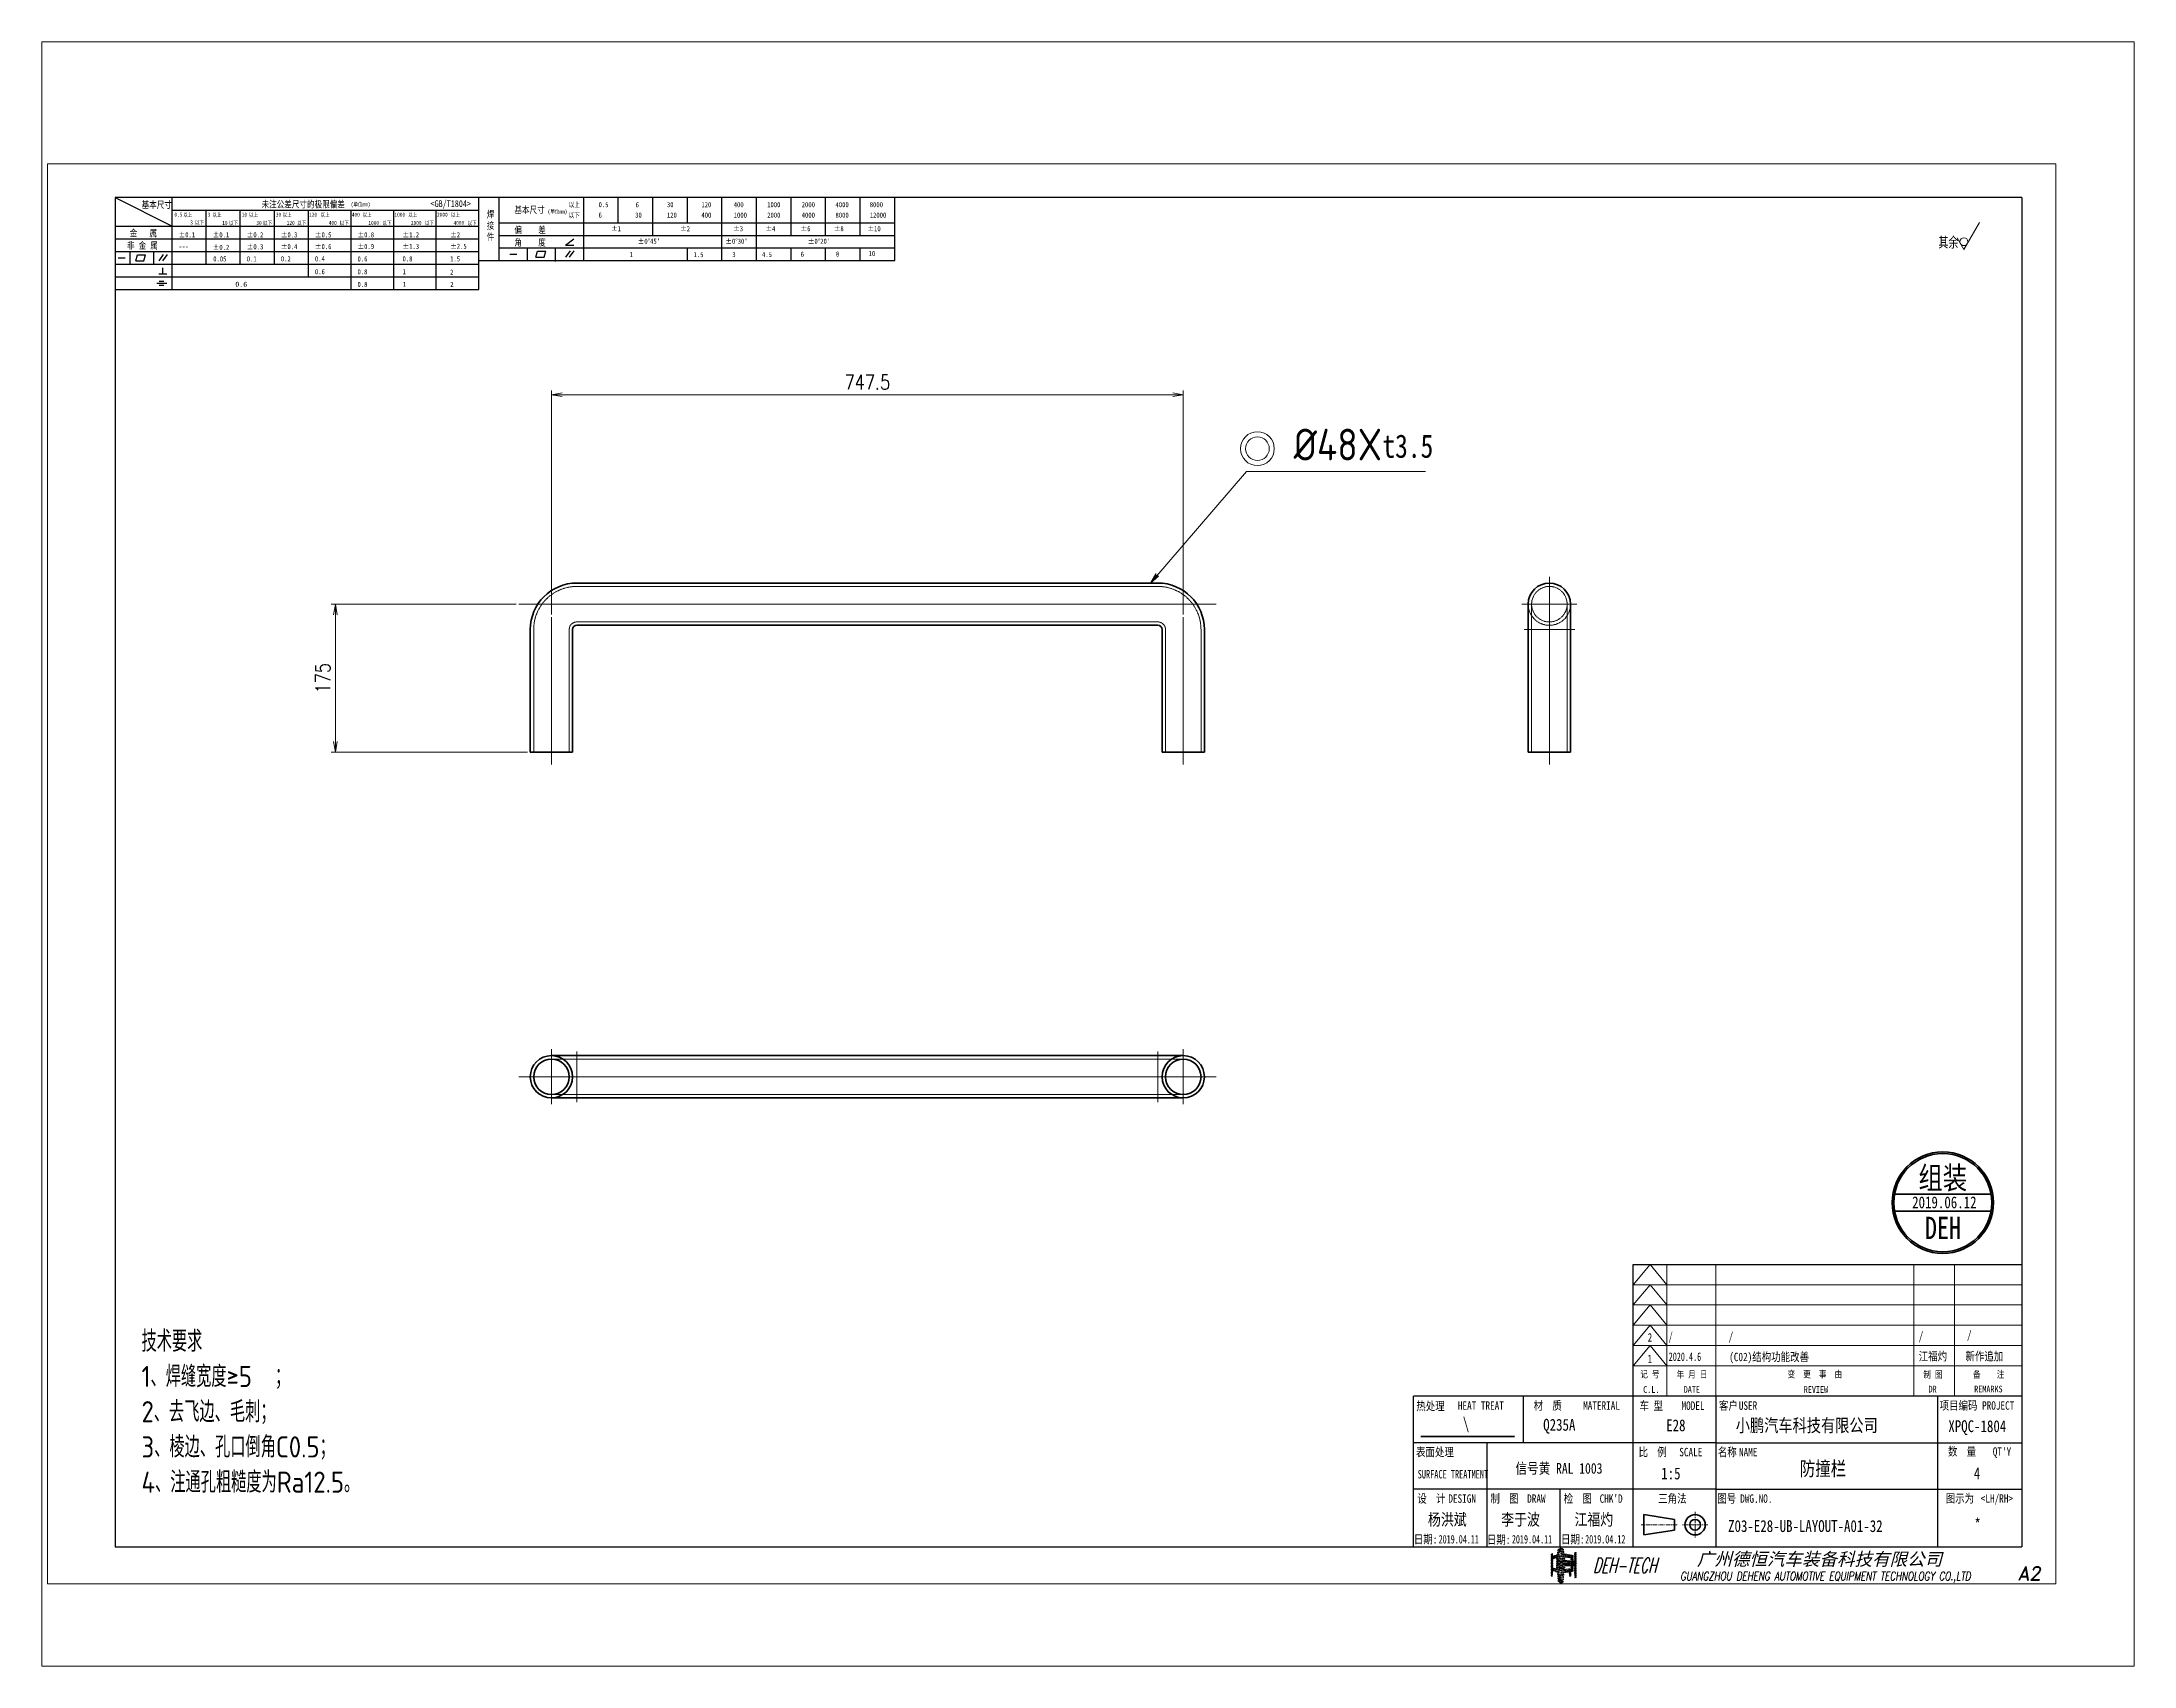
# Model space of a CAD drawing. Header units: millimetres. Extents: x 200899 to 230351, y -82611 to -20945.
# Drawn here: x 200899 to 203375, y -69637 to -67715 of the extents above; entities outside this region: 5.
import ezdxf
from ezdxf.enums import TextEntityAlignment as Align

# ---------------------------------------------------------------- set-up
doc = ezdxf.new("R2010")
doc.units = ezdxf.units.MM
doc.header["$LTSCALE"] = 0.5
for name, pattern in [('AM_ISO02W050x2', [3.75, 3, -0.75]), ('AM_ISO08W050x2', [9, 6, -0.75, 1.5, -0.75]), ('CENTER', [2, 1.25, -0.25, 0.25, -0.25]), ('DOT2', [0.125, 0, -0.125])]:
    doc.linetypes.add(name, pattern=pattern)
for name, color, linetype, lineweight in [('CENTER', 2, 'AM_ISO08W050x2', 15), ('HIDDEN', 1, 'AM_ISO02W050x2', 18), ('中心线', 2, 'AM_ISO08W050x2', 18), ('印章专用-出图', 1, 'Continuous', 80), ('图框', 7, 'Continuous', 18), ('标注线', 3, 'Continuous', 18), ('热处理', 7, 'Continuous', 20), ('粗点划线', 6, 'AM_ISO08W050x2', 35)]:
    doc.layers.add(name, color=color, linetype=linetype, lineweight=lineweight)
for name, color, linetype in [('Drawing', 7, 'Continuous'), ('图\\M+19E79\\M+195B6\\M+18E9A', 7, 'Continuous'), ('图号', 7, 'Continuous'), ('图名', 7, 'Continuous'), ('数量', 7, 'Continuous'), ('材质', 7, 'Continuous'), ('表面处理', 7, 'Continuous'), ('车型', 7, 'Continuous')]:
    doc.layers.add(name, color=color, linetype=linetype)
doc.layers.add('打印-禁用', color=7, linetype='Continuous', lineweight=15, plot=False)
doc.styles.add('DIM', font='romans.shx', dxfattribs={"width": 0.8, "bigfont": 'bigfont.shx'})
doc.styles.add('STYLE1', font='')
doc.styles.add('国标', font='simfang.ttf', dxfattribs={"width": 0.8})
doc.styles.add('机械长仿宋', font='gbenor.shx', dxfattribs={"height": 1, "bigfont": 'gbcbig.shx'})
doc.styles.add('标题\\M+18E9A', font='romand.shx', dxfattribs={"oblique": 10, "bigfont": 'bigfont.shx'})
doc.styles.get('STYLE1').set_extended_font_data('SimSun')
doc.dimstyles.new('DEH 1-5', dxfattribs={"dimscale": 5, "dimtxt": 3.5, "dimasz": 2.5, "dimexe": 1, "dimexo": 0.625, "dimgap": 1.2, "dimtad": 1, "dimdsep": 46, "dimtxsty": 'DIM', "dimblk": 'OPEN', "dimcen": 0, "dimclrd": 8, "dimclre": 8, "dimclrt": 2, "dimazin": 2, "dimtfac": 0.5, "dimtofl": 0, "dimtmove": 0, "dimatfit": 3, "dimldrblk": 'OPEN', "dimfxl": 0, "dimtolj": 2, "dimlwd": 18, "dimlwe": 13, "dimarcsym": 0})
doc.dimstyles.new('DEH 1-5$0', dxfattribs={"dimscale": 5, "dimtxt": 3.5, "dimasz": 2.5, "dimexe": 1, "dimexo": 0.625, "dimgap": 1.2, "dimtad": 1, "dimdsep": 46, "dimtxsty": 'DIM', "dimblk": 'OPEN', "dimcen": 0, "dimclrd": 8, "dimclre": 8, "dimclrt": 2, "dimazin": 2, "dimtfac": 0.5, "dimtmove": 0, "dimatfit": 3, "dimldrblk": 'OPEN', "dimfxl": 0, "dimtolj": 2, "dimlwd": 13, "dimlwe": 13, "dimarcsym": 0})

# ---------------------------------------------------------------- blocks, each defined once
blk = doc.blocks.new('GZDEH零件A2图框V02版')
at = {"lineweight": 5}
for p, q in [((444.76, 8.74), (444.74, 8.69)), ((444.74, 8.69), (444.75, 8.65)), ((444.77, 7.87), (444.74, 7.81)), ((444.74, 7.81), (444.74, 7.76)), ((444.74, 7.76), (444.78, 7.7)), ((444.78, 6.58), (444.74, 6.52)), ((444.74, 6.52), (444.74, 6.47)), ((444.74, 6.47), (444.77, 6.4)), ((444.75, 8.65), (444.78, 8.59)), ((444.76, 7.44), (444.75, 7.37)), ((444.75, 7.37), (444.75, 7.33)), ((444.75, 7.33), (444.78, 7.27)), ((444.76, 6.98), (444.75, 6.91)), ((444.75, 6.91), (444.75, 6.87)), ((444.75, 6.87), (444.78, 6.81)), ((444.81, 8.8), (444.76, 8.74)), ((444.77, 8.3), (444.76, 8.29)), ((444.76, 8.29), (444.76, 8.24)), ((444.76, 8.24), (444.76, 8.21)), ((444.76, 8.21), (444.76, 8.15)), ((444.76, 8.15), (444.85, 8.16)), ((444.88, 7.49), (444.76, 7.44)), ((444.78, 7.02), (444.76, 6.98)), ((444.78, 8.31), (444.77, 8.3)), ((445.1, 8.06), (444.77, 7.87)), ((444.77, 6.4), (444.78, 6.4)), ((444.78, 8.59), (444.79, 8.59)), ((444.79, 8.32), (444.78, 8.31)), ((444.78, 7.7), (444.9, 7.73)), ((444.78, 7.27), (444.93, 7.29)), ((444.81, 7.04), (444.78, 7.02)), ((444.78, 6.81), (444.97, 6.85)), ((444.86, 6.59), (444.78, 6.58)), ((444.78, 6.4), (444.78, 6.39)), ((444.78, 6.38), (444.98, 6.39)), ((444.78, 6.39), (444.78, 6.38)), ((444.79, 8.59), (444.79, 8.59)), ((444.79, 8.59), (444.8, 8.58)), ((444.93, 8.43), (444.79, 8.32)), ((444.8, 8.58), (444.95, 8.66)), ((444.84, 8.82), (444.81, 8.8)), ((444.86, 7.04), (444.81, 7.04)), ((444.91, 8.85), (444.84, 8.82)), ((444.85, 8.16), (444.9, 8.17)), ((445, 7.08), (444.86, 7.04)), ((444.89, 6.6), (444.86, 6.59)), ((444.94, 7.51), (444.88, 7.49)), ((444.97, 6.61), (444.89, 6.6)), ((444.9, 8.17), (444.97, 8.23)), ((444.9, 7.73), (444.96, 7.76)), ((444.98, 8.92), (444.91, 8.85)), ((445.01, 8.47), (444.93, 8.43)), ((444.93, 7.29), (445, 7.31)), ((445.06, 7.56), (444.94, 7.51)), ((444.95, 8.66), (445.02, 8.7)), ((444.96, 7.76), (445.08, 7.82)), ((444.97, 8.23), (445.07, 8.26)), ((444.97, 6.85), (445.07, 6.87)), ((445.09, 6.64), (444.97, 6.61)), ((445.02, 8.95), (444.98, 8.93)), ((444.98, 6.39), (445.08, 6.4)), ((445, 7.31), (445.14, 7.36)), ((445.07, 7.09), (445, 7.08)), ((445.17, 8.54), (445.01, 8.47)), ((445.1, 8.96), (445.02, 8.95)), ((445.02, 8.7), (445.14, 8.81)), ((445.16, 7.59), (445.06, 7.56)), ((445.07, 8.26), (445.11, 8.29)), ((445.21, 7.13), (445.07, 7.09)), ((445.07, 6.87), (445.25, 6.93)), ((445.08, 7.82), (445.17, 7.85)), ((445.08, 6.4), (445.27, 6.45)), ((445.15, 6.65), (445.09, 6.64)), ((445.16, 8.92), (445.1, 8.96)), ((445.27, 8.14), (445.1, 8.06)), ((445.11, 8.29), (445.19, 8.36)), ((445.14, 8.81), (445.16, 8.87)), ((445.14, 7.36), (445.25, 7.4)), ((445.27, 6.64), (445.15, 6.65)), ((445.16, 8.87), (445.16, 8.91)), ((445.21, 7.61), (445.16, 7.59)), ((445.2, 8.47), (445.17, 8.54)), ((445.17, 7.85), (445.21, 7.87)), ((445.19, 8.36), (445.2, 8.43)), ((445.2, 8.43), (445.2, 8.47)), ((445.21, 7.87), (445.3, 7.9)), ((445.32, 7.64), (445.21, 7.61)), ((445.23, 7.14), (445.21, 7.13)), ((445.25, 7.14), (445.23, 7.14)), ((445.25, 7.4), (445.3, 7.42)), ((445.26, 7.12), (445.25, 7.14)), ((445.25, 6.93), (445.29, 7)), ((445.29, 7.05), (445.26, 7.12)), ((445.62, 8.27), (445.27, 8.14)), ((445.27, 6.56), (445.27, 6.64)), ((445.27, 6.53), (445.27, 6.56)), ((445.27, 6.45), (445.27, 6.53)), ((445.29, 7), (445.29, 7.05)), ((445.3, 7.9), (445.4, 7.94)), ((445.3, 7.42), (445.4, 7.45)), ((445.33, 7.65), (445.32, 7.64)), ((445.34, 7.66), (445.33, 7.65)), ((445.36, 7.67), (445.34, 7.66)), ((445.49, 7.71), (445.36, 7.67)), ((445.4, 7.94), (445.46, 7.96)), ((445.4, 7.45), (445.77, 7.56)), ((445.46, 7.96), (445.55, 8.02)), ((445.55, 7.73), (445.49, 7.71)), ((445.55, 8.02), (445.6, 8.02)), ((445.68, 7.77), (445.55, 7.73)), ((445.6, 8.02), (445.63, 8.02)), ((445.71, 8.31), (445.62, 8.27)), ((445.63, 8.02), (445.66, 8.05)), ((445.66, 8.05), (445.9, 8.15)), ((445.7, 7.78), (445.68, 7.77)), ((445.71, 7.79), (445.7, 7.78)), ((445.75, 8.34), (445.71, 8.31)), ((445.73, 7.8), (445.71, 7.79)), ((445.88, 7.85), (445.73, 7.8)), ((445.84, 8.38), (445.75, 8.34)), ((445.77, 7.56), (445.96, 7.62)), ((446.21, 8.54), (445.84, 8.38)), ((445.96, 7.87), (445.88, 7.85)), ((445.9, 8.15), (446.01, 8.2)), ((446.12, 7.93), (445.96, 7.87)), ((445.96, 7.62), (446.33, 7.73)), ((446.01, 8.2), (446.24, 8.29)), ((446.13, 7.93), (446.12, 7.93)), ((446.14, 7.94), (446.13, 7.93)), ((446.16, 7.95), (446.14, 7.94)), ((446.26, 7.98), (446.16, 7.95)), ((446.39, 8.62), (446.21, 8.54)), ((446.24, 8.29), (446.35, 8.32)), ((446.31, 8), (446.26, 7.98)), ((446.42, 8.03), (446.31, 8)), ((446.33, 7.73), (446.43, 7.77)), ((446.35, 8.32), (446.41, 8.35)), ((446.37, 7.34), (446.36, 7.29)), ((446.36, 7.29), (446.39, 7.2)), ((446.37, 6.73), (446.36, 6.68)), ((446.36, 6.68), (446.39, 6.6)), ((446.4, 7.42), (446.37, 7.34)), ((446.4, 6.81), (446.37, 6.73)), ((446.4, 6.23), (446.37, 6.15)), ((446.76, 8.79), (446.39, 8.62)), ((446.39, 7.2), (446.4, 7.19)), ((446.39, 6.6), (446.4, 6.58)), ((446.46, 7.45), (446.4, 7.42)), ((446.4, 7.19), (446.4, 7.18)), ((446.4, 7.18), (446.4, 7.16)), ((446.4, 7.16), (446.42, 7.16)), ((446.43, 6.84), (446.4, 6.81)), ((446.4, 6.58), (446.41, 6.57)), ((446.46, 6.24), (446.4, 6.23)), ((446.41, 8.35), (446.5, 8.41)), ((446.41, 6.57), (446.43, 6.56)), ((446.43, 8.04), (446.42, 8.03)), ((446.42, 7.16), (446.44, 7.16)), ((446.44, 8.05), (446.43, 8.04)), ((446.43, 7.77), (446.49, 7.78)), ((446.46, 6.85), (446.43, 6.84)), ((446.43, 6.56), (446.43, 6.57)), ((446.43, 6.57), (446.45, 6.57)), ((446.46, 8.05), (446.44, 8.05)), ((446.44, 7.16), (446.46, 7.17)), ((446.45, 6.57), (446.46, 6.57)), ((446.56, 8.09), (446.46, 8.05)), ((446.5, 7.46), (446.46, 7.45)), ((446.46, 7.17), (446.55, 7.19)), ((446.5, 6.85), (446.46, 6.85)), ((446.46, 6.57), (446.62, 6.58)), ((446.5, 6.24), (446.46, 6.24)), ((446.49, 7.78), (446.59, 7.82)), ((446.5, 8.41), (446.55, 8.4)), ((446.57, 7.47), (446.5, 7.46)), ((446.61, 6.86), (446.5, 6.85)), ((446.57, 6.24), (446.5, 6.24)), ((446.55, 8.4), (446.58, 8.41)), ((446.55, 7.19), (446.59, 7.2)), ((446.62, 8.11), (446.56, 8.09)), ((446.63, 7.5), (446.57, 7.47)), ((446.88, 6.26), (446.57, 6.24)), ((446.58, 8.41), (446.61, 8.44)), ((446.59, 7.82), (446.71, 7.85)), ((446.59, 7.2), (446.68, 7.21)), ((446.61, 8.44), (446.82, 8.52)), ((446.66, 6.87), (446.61, 6.86)), ((446.72, 8.14), (446.62, 8.11)), ((446.62, 6.58), (446.69, 6.59)), ((446.65, 9.24), (446.63, 9.17)), ((446.63, 9.17), (446.63, 9.13)), ((446.63, 9.13), (446.64, 9.1)), ((446.67, 7.51), (446.63, 7.5)), ((446.64, 9.1), (446.67, 9.08)), ((446.67, 9.36), (446.65, 9.28)), ((446.65, 9.28), (446.65, 9.24)), ((446.76, 6.89), (446.66, 6.87)), ((446.8, 9.45), (446.67, 9.36)), ((446.67, 9.08), (446.79, 9.14)), ((446.74, 7.5), (446.67, 7.51)), ((446.68, 7.21), (446.71, 7.22)), ((446.69, 6.59), (446.85, 6.61)), ((446.71, 7.85), (446.77, 7.87)), ((446.71, 7.22), (446.73, 7.23)), ((446.73, 9.96), (446.72, 9.9)), ((446.72, 9.9), (446.72, 9.79)), ((446.72, 9.79), (446.73, 9.79)), ((446.74, 8.15), (446.72, 8.14)), ((446.76, 10.07), (446.73, 9.96)), ((446.73, 9.79), (446.74, 9.78)), ((446.73, 7.23), (446.76, 7.23)), ((446.74, 9.78), (446.75, 9.77)), ((446.75, 8.15), (446.74, 8.15)), ((446.8, 7.54), (446.74, 7.5)), ((446.75, 9.77), (447.07, 9.96)), ((446.76, 8.16), (446.75, 8.15)), ((446.88, 10.14), (446.76, 10.07)), ((446.85, 8.83), (446.76, 8.79)), ((446.92, 8.21), (446.76, 8.16)), ((446.76, 7.23), (446.89, 7.26)), ((446.82, 6.89), (446.76, 6.89)), ((446.77, 7.87), (446.89, 7.9)), ((446.79, 9.14), (446.84, 9.18)), ((446.86, 9.49), (446.8, 9.45)), ((446.83, 7.55), (446.8, 7.54)), ((446.82, 8.52), (446.92, 8.57)), ((446.85, 6.9), (446.82, 6.89)), ((446.89, 7.56), (446.83, 7.55)), ((446.84, 9.18), (446.96, 9.25)), ((446.89, 8.85), (446.85, 8.83)), ((446.91, 6.91), (446.85, 6.9)), ((446.85, 6.61), (446.89, 6.61)), ((447, 9.56), (446.86, 9.49)), ((446.94, 10.18), (446.88, 10.14)), ((447.03, 6.27), (446.88, 6.26)), ((446.98, 8.9), (446.89, 8.85)), ((446.89, 7.9), (447.02, 7.95)), ((447.13, 7.62), (446.89, 7.56)), ((446.89, 7.26), (446.96, 7.27)), ((446.89, 6.61), (446.91, 6.62)), ((447.02, 6.94), (446.91, 6.91)), ((446.91, 6.62), (446.95, 6.62)), ((446.92, 8.57), (447.13, 8.66)), ((447, 8.24), (446.92, 8.21)), ((447.06, 10.25), (446.94, 10.18)), ((446.95, 6.62), (446.99, 6.62)), ((446.96, 9.25), (447, 9.25)), ((446.96, 7.27), (447.09, 7.3)), ((447.01, 8.91), (446.98, 8.9)), ((446.99, 6.62), (447.02, 6.62)), ((447.09, 9.61), (447, 9.56)), ((447, 9.25), (447.03, 9.25)), ((447.15, 8.29), (447, 8.24)), ((447.03, 8.91), (447.01, 8.91)), ((447.02, 7.95), (447.09, 7.97)), ((447.08, 6.95), (447.02, 6.94)), ((447.02, 6.62), (447.06, 6.62)), ((447.03, 9.25), (447.06, 9.28)), ((447.06, 8.91), (447.03, 8.91)), ((447.34, 6.29), (447.03, 6.27)), ((447.11, 10.3), (447.06, 10.25)), ((447.06, 9.28), (447.07, 9.29)), ((447.09, 8.83), (447.06, 8.91)), ((447.06, 6.62), (447.13, 6.64)), ((447.07, 9.96), (447.24, 10.06)), ((447.07, 9.29), (447.08, 9.3)), ((447.08, 9.3), (447.09, 9.31)), ((447.19, 6.94), (447.08, 6.95)), ((447.13, 9.63), (447.09, 9.61)), ((447.09, 9.31), (447.26, 9.39)), ((447.11, 8.79), (447.09, 8.83)), ((447.09, 7.97), (447.22, 8.01)), ((447.09, 7.3), (447.12, 7.31)), ((447.14, 10.31), (447.11, 10.3)), ((447.14, 8.71), (447.11, 8.79)), ((447.12, 7.31), (447.14, 7.31)), ((447.22, 9.67), (447.13, 9.63)), ((447.13, 8.66), (447.14, 8.68)), ((447.25, 7.65), (447.13, 7.62)), ((447.13, 6.64), (447.17, 6.65)), ((447.19, 10.34), (447.14, 10.31)), ((447.14, 8.69), (447.14, 8.71)), ((447.14, 8.68), (447.14, 8.69)), ((447.14, 7.31), (447.17, 7.32)), ((447.2, 8.32), (447.15, 8.29)), ((447.17, 7.32), (447.3, 7.35)), ((447.17, 6.65), (447.24, 6.66)), ((447.24, 10.38), (447.19, 10.34)), ((447.31, 6.97), (447.19, 6.94)), ((447.23, 8.33), (447.2, 8.32)), ((447.32, 9.74), (447.22, 9.67)), ((447.22, 8.01), (447.28, 8.02)), ((447.28, 8.32), (447.23, 8.33)), ((447.27, 10.4), (447.24, 10.38)), ((447.24, 10.06), (447.56, 10.24)), ((447.24, 6.66), (447.32, 6.66)), ((447.5, 7.71), (447.25, 7.65)), ((447.26, 9.39), (447.34, 9.44)), ((447.32, 10.43), (447.27, 10.4)), ((447.34, 8.23), (447.28, 8.32)), ((447.28, 8.02), (447.31, 8.03)), ((447.3, 7.35), (447.37, 7.36)), ((447.31, 8.03), (447.36, 8.07)), ((447.36, 6.98), (447.31, 6.97)), ((447.39, 10.48), (447.32, 10.43)), ((447.38, 9.78), (447.32, 9.74)), ((447.32, 6.66), (447.37, 6.66)), ((447.34, 9.44), (447.52, 9.52)), ((447.36, 8.17), (447.34, 8.23)), ((447.42, 6.29), (447.34, 6.29)), ((447.36, 8.07), (447.36, 8.17)), ((447.47, 7.01), (447.36, 6.98)), ((447.37, 7.36), (447.5, 7.39)), ((447.37, 6.66), (447.45, 6.66)), ((447.5, 9.83), (447.38, 9.78)), ((447.43, 10.5), (447.39, 10.48)), ((447.46, 6.29), (447.42, 6.29)), ((447.51, 10.55), (447.43, 10.5)), ((447.45, 6.67), (447.45, 6.68)), ((447.45, 6.68), (447.45, 6.68)), ((447.45, 6.68), (447.61, 6.68)), ((447.45, 6.66), (447.45, 6.67)), ((447.54, 6.3), (447.46, 6.29)), ((447.6, 7.01), (447.47, 7.01)), ((447.55, 9.86), (447.5, 9.83)), ((447.53, 7.71), (447.5, 7.71)), ((447.5, 7.39), (447.52, 7.39)), ((447.55, 10.58), (447.51, 10.55)), ((447.52, 9.52), (447.6, 9.53)), ((447.52, 7.39), (447.53, 7.39)), ((447.55, 7.72), (447.53, 7.71)), ((447.53, 7.39), (447.55, 7.4)), ((447.77, 6.3), (447.54, 6.3)), ((447.59, 10.58), (447.55, 10.58)), ((447.59, 9.87), (447.55, 9.86)), ((447.59, 7.72), (447.55, 7.72)), ((447.55, 7.4), (447.57, 7.4)), ((447.56, 10.24), (447.62, 10.25)), ((447.57, 9.12), (447.56, 9.12)), ((447.56, 9.12), (447.56, 9.01)), ((447.56, 9.01), (447.56, 8.95)), ((447.56, 8.95), (447.56, 8.84)), ((447.56, 8.84), (447.69, 8.79)), ((447.59, 8.42), (447.56, 8.41)), ((447.56, 8.41), (447.56, 8.3)), ((447.56, 8.3), (447.56, 8.24)), ((447.56, 8.24), (447.56, 8.13)), ((447.56, 8.13), (447.64, 8.09)), ((447.58, 9.12), (447.57, 9.12)), ((447.57, 7.4), (447.58, 7.4)), ((447.86, 9.1), (447.58, 9.13)), ((447.58, 9.13), (447.58, 9.12)), ((447.58, 7.4), (447.59, 7.4)), ((447.65, 10.57), (447.59, 10.58)), ((447.65, 9.84), (447.59, 9.87)), ((447.61, 8.43), (447.59, 8.42)), ((448.02, 7.67), (447.59, 7.72)), ((447.59, 7.4), (447.64, 7.39)), ((447.6, 9.53), (447.65, 9.53)), ((447.66, 7.01), (447.6, 7.01)), ((447.64, 8.43), (447.61, 8.43)), ((447.61, 6.68), (447.69, 6.68)), ((447.62, 10.25), (447.66, 10.24)), ((447.7, 8.42), (447.64, 8.43)), ((447.64, 8.09), (447.68, 8.08)), ((447.64, 7.39), (447.66, 7.39)), ((447.68, 10.53), (447.65, 10.57)), ((447.85, 9.79), (447.65, 9.84)), ((447.65, 9.53), (447.73, 9.51)), ((447.66, 10.24), (447.71, 10.21)), ((447.66, 7.39), (447.71, 7.39)), ((447.78, 7.01), (447.66, 7.01)), ((447.72, 10.52), (447.68, 10.53)), ((447.68, 8.08), (447.77, 8.09)), ((447.69, 8.79), (447.76, 8.78)), ((447.69, 6.68), (447.84, 6.68)), ((447.73, 8.41), (447.7, 8.42)), ((447.71, 10.21), (447.97, 10.13)), ((447.71, 7.39), (447.9, 7.37)), ((447.77, 10.52), (447.72, 10.52)), ((447.73, 9.51), (447.88, 9.46)), ((447.8, 8.4), (447.73, 8.41)), ((447.76, 8.78), (447.91, 8.77)), ((448.01, 10.45), (447.77, 10.52)), ((447.77, 8.09), (447.8, 8.08)), ((447.89, 6.3), (447.77, 6.3)), ((447.78, 7), (447.78, 7.01)), ((447.78, 6.99), (447.78, 7)), ((447.78, 7), (447.78, 7)), ((447.91, 6.99), (447.78, 6.99)), ((448.13, 8.35), (447.8, 8.4)), ((447.8, 8.08), (447.81, 8.08)), ((447.81, 8.08), (447.84, 8.08)), ((447.84, 8.08), (448.02, 8.05)), ((447.84, 6.68), (447.84, 6.68)), ((447.84, 6.68), (447.84, 6.67)), ((447.84, 6.67), (447.84, 6.66)), ((447.84, 6.66), (448.01, 6.66)), ((447.96, 9.77), (447.85, 9.79)), ((448, 9.08), (447.86, 9.1)), ((447.88, 9.46), (447.96, 9.44)), ((448.12, 6.3), (447.89, 6.3)), ((447.9, 7.37), (448, 7.36)), ((447.91, 8.77), (447.99, 8.75)), ((447.97, 6.99), (447.91, 6.99)), ((448.16, 9.72), (447.96, 9.77)), ((447.96, 9.44), (448.12, 9.41)), ((447.97, 10.13), (448.11, 10.09)), ((448.1, 6.99), (447.97, 6.99)), ((447.99, 8.75), (448.04, 8.74)), ((448.27, 9), (448, 9.08)), ((448, 7.36), (448.19, 7.34)), ((448.12, 10.42), (448.01, 10.45)), ((448.01, 6.66), (448.1, 6.66)), ((448.02, 8.05), (448.11, 8.04)), ((448.23, 7.65), (448.02, 7.67)), ((448.04, 8.74), (448.12, 8.72)), ((448.1, 6.98), (448.1, 6.99)), ((448.1, 6.97), (448.1, 6.98)), ((448.22, 6.97), (448.1, 6.97)), ((448.1, 6.97), (448.1, 6.97)), ((448.1, 6.66), (448.27, 6.66)), ((448.11, 10.09), (448.38, 10.04)), ((448.11, 8.04), (448.29, 8.01)), ((448.36, 10.33), (448.12, 10.42)), ((448.12, 9.41), (448.24, 9.38)), ((448.12, 8.72), (448.17, 8.71)), ((448.12, 6.29), (448.12, 6.3)), ((448.12, 6.28), (448.12, 6.29)), ((448.12, 6.27), (448.12, 6.28)), ((448.48, 6.27), (448.12, 6.27)), ((448.29, 8.32), (448.13, 8.35)), ((448.26, 9.68), (448.16, 9.72)), ((448.17, 8.71), (448.2, 8.71)), ((448.19, 7.34), (448.23, 7.34)), ((448.2, 8.71), (448.25, 8.7)), ((448.28, 6.97), (448.22, 6.97)), ((448.66, 7.6), (448.23, 7.65)), ((448.23, 7.34), (448.26, 7.34)), ((448.24, 9.38), (448.3, 9.37)), ((448.25, 8.7), (448.38, 8.68)), ((448.31, 9.67), (448.26, 9.68)), ((448.26, 7.34), (448.3, 7.33)), ((448.57, 8.94), (448.27, 9)), ((448.27, 6.66), (448.27, 6.65)), ((448.27, 6.65), (448.27, 6.65)), ((448.27, 6.65), (448.27, 6.64)), ((448.27, 6.64), (448.45, 6.64)), ((448.4, 6.97), (448.28, 6.97)), ((448.62, 8.27), (448.29, 8.32)), ((448.29, 8.01), (448.54, 7.98)), ((448.3, 9.37), (448.42, 9.34)), ((448.3, 7.33), (448.34, 7.33)), ((448.4, 9.66), (448.31, 9.67)), ((448.34, 7.33), (448.36, 7.33)), ((448.37, 10.25), (448.36, 10.33)), ((448.36, 7.33), (448.4, 7.33)), ((448.38, 10.21), (448.37, 10.25)), ((448.39, 10.14), (448.38, 10.21)), ((448.38, 10.04), (448.41, 10.06)), ((448.38, 8.68), (448.45, 8.66)), ((448.42, 10.11), (448.39, 10.14)), ((448.42, 9.64), (448.4, 9.66)), ((448.4, 7.33), (448.4, 7.32)), ((448.4, 7.32), (448.4, 7.32)), ((448.4, 7.32), (448.4, 7.31)), ((448.4, 7.31), (448.5, 7.31)), ((448.4, 6.96), (448.4, 6.97)), ((448.4, 6.95), (448.4, 6.96)), ((448.4, 6.94), (448.4, 6.95)), ((448.54, 6.94), (448.4, 6.94)), ((448.41, 10.06), (448.42, 10.11)), ((448.43, 9.63), (448.42, 9.64)), ((448.42, 9.34), (448.45, 9.34)), ((448.46, 9.62), (448.43, 9.63)), ((448.45, 9.34), (448.46, 9.34)), ((448.45, 8.66), (448.57, 8.64)), ((448.45, 6.64), (448.54, 6.64)), ((448.47, 9.54), (448.46, 9.62)), ((448.46, 9.34), (448.48, 9.36)), ((448.48, 9.5), (448.47, 9.54)), ((448.49, 9.42), (448.48, 9.5)), ((448.48, 9.4), (448.49, 9.42)), ((448.48, 9.39), (448.48, 9.4)), ((448.48, 9.36), (448.48, 9.39)), ((448.67, 6.27), (448.48, 6.27)), ((448.5, 7.31), (448.54, 7.31)), ((448.54, 7.98), (448.66, 7.96)), ((448.54, 7.31), (448.64, 7.31)), ((448.61, 6.94), (448.54, 6.94)), ((448.54, 6.64), (448.73, 6.64)), ((448.73, 8.91), (448.57, 8.94)), ((448.57, 8.64), (448.63, 8.63)), ((448.75, 6.94), (448.61, 6.94)), ((448.77, 8.24), (448.62, 8.27)), ((448.63, 8.63), (448.65, 8.62)), ((448.64, 7.31), (448.66, 7.28)), ((448.65, 8.62), (448.7, 8.62)), ((448.66, 7.96), (448.9, 7.93)), ((448.69, 7.6), (448.66, 7.6)), ((448.66, 7.28), (448.7, 7.27)), ((449.03, 6.27), (448.67, 6.27)), ((448.7, 7.6), (448.69, 7.6)), ((448.7, 8.62), (448.79, 8.6)), ((448.73, 7.59), (448.7, 7.6)), ((448.7, 7.27), (448.73, 7.3)), ((448.72, 7.58), (448.73, 7.59)), ((448.74, 7.57), (448.72, 7.58)), ((449.03, 8.85), (448.73, 8.91)), ((448.73, 7.3), (448.73, 7.31)), ((448.73, 7.31), (448.74, 7.31)), ((448.73, 6.64), (448.73, 6.63)), ((448.73, 6.63), (448.73, 6.63)), ((448.73, 6.63), (448.73, 6.62)), ((448.73, 6.62), (448.82, 6.62)), ((448.75, 7.57), (448.74, 7.57)), ((448.74, 7.31), (448.75, 7.31)), ((448.75, 7.47), (448.75, 7.57)), ((448.75, 7.41), (448.75, 7.47)), ((448.75, 7.31), (448.75, 7.41)), ((448.75, 6.93), (448.75, 6.94)), ((448.75, 6.94), (448.75, 6.94)), ((448.75, 6.92), (448.75, 6.93)), ((448.87, 6.92), (448.75, 6.92)), ((448.85, 8.23), (448.77, 8.24)), ((448.79, 8.6), (448.83, 8.59)), ((448.82, 6.62), (448.87, 6.62)), ((448.83, 8.59), (448.92, 8.57)), ((449.01, 8.21), (448.85, 8.23)), ((448.93, 6.92), (448.87, 6.92)), ((448.87, 6.62), (448.97, 6.62)), ((448.9, 7.93), (449.03, 7.9)), ((448.92, 8.57), (448.97, 8.56)), ((449.05, 6.92), (448.93, 6.92)), ((448.97, 8.56), (449, 8.56)), ((448.97, 6.62), (449.06, 6.62)), ((449, 8.56), (449.05, 8.55)), ((449.07, 8.2), (449.01, 8.21)), ((449.06, 8.84), (449.03, 8.85)), ((449.03, 7.9), (449.09, 7.9)), ((449.03, 6.26), (449.03, 6.27)), ((449.03, 6.27), (449.03, 6.27)), ((449.03, 6.25), (449.03, 6.26)), ((449.42, 6.25), (449.03, 6.25)), ((449.05, 8.55), (449.14, 8.53)), ((449.05, 6.91), (449.05, 6.92)), ((449.05, 6.9), (449.05, 6.91)), ((449.05, 6.91), (449.05, 6.91)), ((449.18, 6.9), (449.05, 6.9)), ((449.08, 8.84), (449.06, 8.84)), ((449.06, 6.62), (449.11, 6.61)), ((449.1, 8.19), (449.07, 8.2)), ((449.11, 8.83), (449.08, 8.84)), ((449.09, 7.9), (449.22, 7.88)), ((449.16, 8.18), (449.1, 8.19)), ((449.2, 8.81), (449.11, 8.83)), ((449.11, 6.61), (449.2, 6.61)), ((449.14, 8.53), (449.18, 8.52)), ((449.42, 8.14), (449.16, 8.18)), ((449.18, 8.52), (449.26, 8.51)), ((449.24, 6.9), (449.18, 6.9)), ((449.24, 8.81), (449.2, 8.81)), ((449.2, 6.61), (449.56, 6.59)), ((449.22, 7.88), (449.64, 7.82)), ((449.33, 8.79), (449.24, 8.81)), ((449.37, 6.9), (449.24, 6.9)), ((449.26, 8.51), (449.55, 8.46)), ((449.36, 8.78), (449.33, 8.79)), ((449.38, 8.78), (449.36, 8.78)), ((449.37, 6.89), (449.37, 6.9)), ((449.37, 6.88), (449.37, 6.89)), ((449.37, 6.89), (449.37, 6.89)), ((449.49, 6.88), (449.37, 6.88)), ((449.42, 8.77), (449.38, 8.78)), ((449.63, 8.72), (449.42, 8.77)), ((449.55, 8.12), (449.42, 8.14)), ((449.62, 6.25), (449.42, 6.25)), ((449.55, 6.88), (449.49, 6.88)), ((449.55, 8.46), (449.69, 8.43)), ((449.8, 8.08), (449.55, 8.12)), ((449.67, 6.88), (449.55, 6.88)), ((449.56, 6.59), (449.74, 6.58)), ((450.02, 6.25), (449.62, 6.25)), ((449.74, 8.7), (449.63, 8.72)), ((449.64, 7.82), (449.86, 7.79)), ((449.67, 6.87), (449.67, 6.88)), ((449.67, 6.86), (449.67, 6.87)), ((449.67, 6.87), (449.67, 6.87)), ((449.79, 6.86), (449.67, 6.86)), ((449.69, 8.43), (449.98, 8.38)), ((449.96, 8.66), (449.74, 8.7)), ((449.74, 6.58), (450.11, 6.57)), ((449.84, 6.86), (449.79, 6.86)), ((449.86, 8.07), (449.8, 8.08)), ((449.96, 6.86), (449.84, 6.86)), ((449.89, 8.06), (449.86, 8.07)), ((449.86, 7.79), (450.28, 7.73)), ((449.96, 8.05), (449.89, 8.06)), ((449.99, 8.65), (449.96, 8.66)), ((450.06, 8.04), (449.96, 8.05)), ((449.96, 6.85), (449.96, 6.86)), ((449.96, 6.84), (449.96, 6.85)), ((450.08, 6.84), (449.96, 6.84)), ((449.96, 6.84), (449.96, 6.84)), ((449.98, 8.38), (450.06, 8.36)), ((450.01, 8.65), (449.99, 8.65)), ((450.04, 8.64), (450.01, 8.65)), ((450.02, 6.24), (450.02, 6.25)), ((450.02, 6.23), (450.02, 6.24)), ((450.02, 6.24), (450.02, 6.24)), ((450.17, 6.23), (450.02, 6.23)), ((450.17, 8.61), (450.04, 8.64)), ((450.06, 8.36), (450.11, 8.35)), ((450.11, 8.03), (450.06, 8.04)), ((450.15, 6.84), (450.08, 6.84)), ((450.11, 8.35), (450.19, 8.34)), ((450.21, 8.01), (450.11, 8.03)), ((450.11, 6.57), (450.2, 6.56)), ((450.28, 6.84), (450.15, 6.84)), ((450.24, 8.6), (450.17, 8.61)), ((450.24, 6.23), (450.17, 6.23)), ((450.19, 8.34), (450.25, 8.34)), ((450.2, 6.56), (450.24, 6.56)), ((450.27, 8), (450.21, 8.01)), ((450.36, 8.57), (450.24, 8.6)), ((450.24, 6.56), (450.33, 6.56)), ((450.39, 6.23), (450.24, 6.23)), ((450.25, 8.34), (450.28, 8.33)), ((450.3, 8), (450.27, 8)), ((450.28, 8.33), (450.32, 8.3)), ((450.28, 7.73), (450.31, 7.73)), ((450.33, 6.81), (450.28, 6.84)), ((450.35, 8), (450.3, 8)), ((450.31, 7.73), (450.32, 7.72)), ((450.32, 8.3), (450.36, 8.3)), ((450.32, 7.72), (450.35, 7.72)), ((450.35, 6.8), (450.33, 6.81)), ((450.33, 6.56), (450.35, 6.56)), ((450.38, 7.98), (450.35, 8)), ((450.35, 7.72), (450.38, 7.72)), ((450.41, 6.79), (450.35, 6.8)), ((450.35, 6.56), (450.36, 6.56)), ((450.38, 8.56), (450.36, 8.57)), ((450.36, 8.3), (450.38, 8.3)), ((450.36, 6.56), (450.39, 6.56)), ((450.39, 8.55), (450.38, 8.56)), ((450.38, 8.3), (450.41, 8.32)), ((450.39, 7.97), (450.38, 7.98)), ((450.38, 7.72), (450.39, 7.73)), ((450.38, 6.57), (450.4, 6.58)), ((450.39, 6.56), (450.38, 6.57)), ((450.38, 6.22), (450.39, 6.23)), ((450.4, 6.21), (450.38, 6.22)), ((450.41, 8.53), (450.39, 8.55)), ((450.41, 7.95), (450.39, 7.97)), ((450.39, 7.73), (450.41, 7.74)), ((450.4, 6.58), (450.41, 6.58)), ((450.41, 6.21), (450.4, 6.21)), ((450.41, 8.45), (450.41, 8.53)), ((450.41, 8.41), (450.41, 8.45)), ((450.41, 8.32), (450.41, 8.41)), ((450.41, 7.86), (450.41, 7.95)), ((450.41, 7.82), (450.41, 7.86)), ((450.41, 7.74), (450.41, 7.82)), ((450.41, 6.71), (450.41, 6.79)), ((450.41, 6.66), (450.41, 6.71)), ((450.41, 6.58), (450.41, 6.66)), ((450.41, 6.12), (450.41, 6.21)), ((450.61, 8.49), (450.6, 8.5)), ((450.6, 8.5), (450.6, 8.41)), ((450.6, 8.41), (450.6, 8.37)), ((450.6, 8.37), (450.6, 8.28)), ((450.6, 8.28), (450.62, 8.26)), ((450.61, 7.91), (450.6, 7.91)), ((450.6, 7.91), (450.6, 7.83)), ((450.6, 7.83), (450.6, 7.78)), ((450.6, 7.78), (450.6, 7.7)), ((450.6, 7.7), (450.66, 7.67)), ((450.61, 7.35), (450.6, 7.35)), ((450.6, 7.35), (450.6, 7.27)), ((450.6, 7.27), (450.6, 7.22)), ((450.6, 7.22), (450.6, 7.14)), ((450.6, 7.14), (450.61, 7.14)), ((450.67, 6.79), (450.6, 6.77)), ((450.6, 6.77), (450.6, 6.68)), ((450.6, 6.68), (450.6, 6.64)), ((450.6, 6.64), (450.6, 6.56)), ((450.6, 6.56), (450.61, 6.56)), ((450.61, 6.21), (450.6, 6.21)), ((450.6, 6.21), (450.6, 6.12)), ((450.63, 8.51), (450.61, 8.49)), ((450.62, 7.92), (450.61, 7.91)), ((450.62, 7.36), (450.61, 7.35)), ((450.61, 7.14), (450.63, 7.13)), ((450.61, 6.56), (450.63, 6.55)), ((450.63, 6.22), (450.61, 6.21)), ((450.76, 8.49), (450.62, 8.52)), ((450.62, 8.52), (450.63, 8.51)), ((450.62, 8.26), (450.64, 8.25)), ((450.73, 7.94), (450.62, 7.93)), ((450.62, 7.93), (450.62, 7.92)), ((450.65, 7.38), (450.62, 7.36)), ((450.62, 7.36), (450.62, 7.36)), ((450.63, 7.13), (450.62, 7.12)), ((450.62, 7.12), (450.66, 7.11)), ((450.63, 6.55), (450.62, 6.53)), ((450.62, 6.53), (450.77, 6.53)), ((450.8, 6.23), (450.62, 6.23)), ((450.62, 6.23), (450.63, 6.22)), ((450.64, 8.25), (450.67, 8.25)), ((450.67, 7.38), (450.65, 7.38)), ((450.66, 7.67), (450.69, 7.67)), ((450.66, 7.11), (450.68, 7.11)), ((450.67, 8.25), (450.75, 8.23)), ((450.69, 7.36), (450.67, 7.38)), ((450.71, 6.79), (450.67, 6.79)), ((450.68, 7.11), (450.71, 7.11)), ((450.69, 7.67), (450.75, 7.67)), ((450.84, 7.35), (450.69, 7.36)), ((450.71, 7.11), (450.88, 7.09)), ((450.77, 6.79), (450.71, 6.79)), ((450.78, 7.93), (450.73, 7.94)), ((450.75, 8.23), (450.8, 8.22)), ((450.75, 7.67), (450.87, 7.65)), ((450.83, 8.48), (450.76, 8.49)), ((450.96, 6.78), (450.77, 6.79)), ((450.77, 6.53), (450.84, 6.53)), ((450.88, 7.9), (450.78, 7.93)), ((450.8, 8.22), (450.88, 8.21)), ((450.88, 6.23), (450.8, 6.23)), ((450.97, 8.44), (450.83, 8.48)), ((450.92, 7.34), (450.84, 7.35)), ((450.84, 6.53), (450.99, 6.53)), ((450.87, 7.65), (450.93, 7.64)), ((450.88, 8.21), (450.93, 8.2)), ((450.99, 7.89), (450.88, 7.9)), ((450.88, 7.09), (450.97, 7.08)), ((451.06, 6.23), (450.88, 6.23)), ((451.08, 7.32), (450.92, 7.34)), ((450.93, 8.2), (450.96, 8.19)), ((450.93, 7.64), (451.06, 7.62)), ((450.96, 8.19), (451.01, 8.18)), ((451.05, 6.77), (450.96, 6.78)), ((451.06, 8.43), (450.97, 8.44)), ((450.97, 7.08), (451.14, 7.06)), ((451.04, 7.88), (450.99, 7.89)), ((450.99, 6.53), (450.99, 6.53)), ((450.99, 6.53), (450.99, 6.52)), ((450.99, 6.52), (450.99, 6.51)), ((450.99, 6.51), (451.15, 6.51)), ((451.01, 8.18), (451.08, 8.17)), ((451.14, 7.86), (451.04, 7.88)), ((451.23, 6.76), (451.05, 6.77)), ((451.1, 8.42), (451.06, 8.43)), ((451.06, 7.62), (451.09, 7.62)), ((451.06, 6.22), (451.06, 6.23)), ((451.06, 6.21), (451.06, 6.22)), ((451.06, 6.22), (451.06, 6.22)), ((451.42, 6.21), (451.06, 6.21)), ((451.08, 8.17), (451.11, 8.16)), ((451.13, 7.31), (451.08, 7.32)), ((451.09, 7.62), (451.1, 7.62)), ((451.18, 8.4), (451.1, 8.42)), ((451.1, 7.62), (451.13, 7.61)), ((451.11, 8.16), (451.17, 8.15)), ((451.13, 7.61), (451.18, 7.61)), ((451.15, 7.31), (451.13, 7.31)), ((451.18, 7.86), (451.14, 7.86)), ((451.14, 7.06), (451.18, 7.06)), ((451.21, 7.31), (451.15, 7.31)), ((451.15, 6.51), (451.24, 6.51)), ((451.17, 8.15), (451.2, 8.15)), ((451.21, 8.4), (451.18, 8.4)), ((451.2, 7.85), (451.18, 7.86)), ((451.18, 7.61), (451.21, 7.61)), ((451.18, 7.06), (451.21, 7.06)), ((451.2, 8.15), (451.21, 8.15)), ((451.23, 7.83), (451.2, 7.85)), ((451.22, 8.39), (451.21, 8.4)), ((451.21, 8.15), (451.23, 8.14)), ((451.21, 7.61), (451.25, 7.63)), ((451.24, 7.28), (451.21, 7.31)), ((451.21, 7.06), (451.22, 7.08)), ((451.22, 7.05), (451.21, 7.06)), ((451.21, 7.06), (451.25, 7.05)), ((451.22, 8.38), (451.24, 8.39)), ((451.24, 8.39), (451.22, 8.39)), ((451.22, 8.36), (451.22, 8.38)), ((451.24, 8.35), (451.22, 8.36)), ((451.22, 7.08), (451.23, 7.09)), ((451.23, 7.04), (451.22, 7.05)), ((451.23, 8.14), (451.26, 8.22)), ((451.25, 7.75), (451.23, 7.83)), ((451.23, 7.16), (451.24, 7.2)), ((451.23, 7.14), (451.23, 7.16)), ((451.25, 7.11), (451.23, 7.14)), ((451.23, 7.09), (451.25, 7.11)), ((451.25, 7.05), (451.23, 7.04)), ((451.55, 6.74), (451.23, 6.76)), ((451.26, 8.27), (451.24, 8.35)), ((451.25, 7.25), (451.24, 7.28)), ((451.24, 7.2), (451.25, 7.25)), ((451.24, 6.51), (451.4, 6.51)), ((451.25, 7.71), (451.25, 7.75)), ((451.25, 7.63), (451.25, 7.71)), ((451.26, 8.22), (451.26, 8.27)), ((451.4, 6.51), (451.4, 6.5)), ((451.4, 6.5), (451.4, 6.5)), ((451.4, 6.5), (451.4, 6.49)), ((451.4, 6.49), (451.57, 6.49)), ((451.6, 6.21), (451.42, 6.21)), ((451.71, 6.73), (451.55, 6.74)), ((451.57, 6.49), (451.66, 6.49)), ((451.96, 6.21), (451.6, 6.21)), ((451.68, 8.8), (451.65, 8.73)), ((451.65, 8.73), (451.65, 8.68)), ((451.65, 8.68), (451.67, 8.6)), ((451.66, 6.49), (451.83, 6.49)), ((451.67, 8.6), (451.84, 8.55)), ((451.73, 8.8), (451.68, 8.8)), ((451.72, 7.23), (451.68, 7.16)), ((451.68, 7.16), (451.68, 7.11)), ((451.68, 7.11), (451.71, 7.03)), ((451.7, 8.26), (451.69, 8.17)), ((451.69, 8.17), (451.69, 8.13)), ((451.69, 8.13), (451.72, 8.04)), ((451.7, 7.74), (451.69, 7.66)), ((451.69, 7.66), (451.69, 7.61)), ((451.69, 7.61), (451.72, 7.53)), ((451.71, 9.23), (451.7, 9.18)), ((451.7, 9.18), (451.73, 9.1)), ((451.74, 8.29), (451.7, 8.26)), ((451.74, 7.77), (451.7, 7.74)), ((451.75, 9.31), (451.71, 9.23)), ((451.71, 7.03), (451.75, 7.02)), ((452.04, 6.71), (451.71, 6.73)), ((451.72, 8.04), (451.81, 8.03)), ((451.72, 7.53), (451.83, 7.53)), ((451.9, 7.23), (451.72, 7.23)), ((451.73, 9.1), (451.85, 9.06)), ((451.76, 8.8), (451.73, 8.8)), ((451.77, 8.29), (451.74, 8.29)), ((451.77, 7.77), (451.74, 7.77)), ((451.91, 9.29), (451.75, 9.31)), ((451.75, 7.02), (451.77, 7.01)), ((451.81, 8.79), (451.76, 8.8)), ((451.81, 8.27), (451.77, 8.29)), ((451.81, 7.75), (451.77, 7.77)), ((451.77, 7.01), (451.81, 6.99)), ((451.91, 8.76), (451.81, 8.79)), ((451.9, 8.25), (451.81, 8.27)), ((451.81, 8.03), (451.85, 8.03)), ((451.91, 7.74), (451.81, 7.75)), ((451.81, 6.99), (451.91, 6.99)), ((451.83, 7.53), (451.88, 7.52)), ((451.83, 6.49), (451.83, 6.48)), ((451.83, 6.48), (451.83, 6.48)), ((451.83, 6.48), (451.83, 6.47)), ((451.83, 6.47), (451.96, 6.47)), ((451.84, 8.55), (451.92, 8.52)), ((451.85, 9.06), (451.91, 9.04)), ((451.85, 8.03), (451.94, 8.01)), ((451.88, 7.52), (451.98, 7.48)), ((451.94, 8.24), (451.9, 8.25)), ((451.98, 7.23), (451.9, 7.23)), ((452, 9.26), (451.91, 9.29)), ((451.91, 9.04), (452.03, 8.99)), ((451.97, 8.75), (451.91, 8.76)), ((451.97, 7.73), (451.91, 7.74)), ((451.91, 6.99), (451.95, 6.99)), ((451.92, 8.52), (452.09, 8.48)), ((452.03, 8.23), (451.94, 8.24)), ((451.94, 8.01), (452, 8)), ((451.95, 6.99), (452.05, 6.99)), ((451.96, 6.47), (452.03, 6.47)), ((452.04, 6.19), (451.96, 6.21)), ((452.07, 8.72), (451.97, 8.75)), ((452.07, 7.71), (451.97, 7.73)), ((451.98, 7.48), (452.06, 7.48)), ((452.16, 7.2), (451.98, 7.23)), ((452.16, 9.2), (452, 9.26)), ((452, 8), (452.04, 7.99)), ((452.03, 8.99), (452.06, 9.01)), ((452.08, 8.21), (452.03, 8.23)), ((452.03, 6.47), (452.16, 6.47)), ((452.04, 7.99), (452.1, 7.98)), ((452.08, 6.71), (452.04, 6.71)), ((452.08, 6.18), (452.04, 6.19)), ((452.05, 6.99), (452.05, 6.98)), ((452.05, 6.98), (452.05, 6.97)), ((452.05, 6.97), (452.1, 6.96)), ((452.05, 6.97), (452.05, 6.97)), ((452.06, 9.01), (452.09, 9)), ((452.06, 7.48), (452.1, 7.48)), ((452.11, 8.71), (452.07, 8.72)), ((452.1, 7.7), (452.07, 7.71)), ((452.1, 8.21), (452.08, 8.21)), ((452.09, 6.71), (452.08, 6.71)), ((452.09, 9), (452.11, 8.97)), ((452.09, 8.48), (452.13, 8.47)), ((452.13, 6.71), (452.09, 6.71)), ((452.16, 8.19), (452.1, 8.21)), ((452.1, 7.98), (452.13, 7.98)), ((452.12, 7.7), (452.1, 7.7)), ((452.1, 7.48), (452.18, 7.48)), ((452.1, 6.96), (452.13, 6.96)), ((452.11, 8.97), (452.14, 8.97)), ((452.13, 8.7), (452.11, 8.71)), ((452.16, 7.7), (452.12, 7.7)), ((452.18, 8.69), (452.13, 8.7)), ((452.13, 8.47), (452.15, 8.47)), ((452.13, 7.98), (452.15, 7.99)), ((452.13, 6.96), (452.18, 6.99)), ((452.14, 6.69), (452.13, 6.71)), ((452.14, 8.97), (452.16, 8.97)), ((452.16, 6.67), (452.14, 6.69)), ((452.15, 8.47), (452.18, 8.5)), ((452.15, 7.99), (452.18, 8)), ((452.19, 9.12), (452.16, 9.2)), ((452.16, 8.97), (452.18, 8.99)), ((452.18, 8.12), (452.16, 8.19)), ((452.18, 7.62), (452.16, 7.7)), ((452.18, 7.12), (452.16, 7.2)), ((452.18, 6.68), (452.16, 6.67)), ((452.16, 6.47), (452.18, 6.55)), ((452.18, 8.99), (452.19, 9.07)), ((452.18, 8.61), (452.18, 8.69)), ((452.18, 8.57), (452.18, 8.61)), ((452.18, 8.5), (452.18, 8.57)), ((452.19, 8.08), (452.18, 8.12)), ((452.18, 8), (452.19, 8.08)), ((452.19, 7.57), (452.18, 7.62)), ((452.18, 7.48), (452.19, 7.57)), ((452.19, 7.07), (452.18, 7.12)), ((452.18, 6.99), (452.19, 7.07)), ((452.19, 6.6), (452.18, 6.68)), ((452.18, 6.55), (452.19, 6.6)), ((452.19, 9.07), (452.19, 9.12)), ((444.78, 6.13), (444.74, 6.08)), ((444.74, 6.08), (444.74, 6.03)), ((444.74, 6.03), (444.77, 5.97)), ((444.78, 5.69), (444.74, 5.63)), ((444.74, 5.63), (444.74, 5.58)), ((444.74, 5.58), (444.77, 5.52)), ((444.76, 4.81), (444.74, 4.74)), ((444.74, 4.74), (444.75, 4.71)), ((444.76, 4.38), (444.74, 4.3)), ((444.74, 4.3), (444.75, 4.26)), ((444.78, 3.93), (444.74, 3.88)), ((444.74, 3.88), (444.74, 3.83)), ((444.74, 3.83), (444.77, 3.77)), ((444.76, 3.49), (444.74, 3.43)), ((444.74, 3.43), (444.75, 3.39)), ((444.78, 3.06), (444.74, 3)), ((444.74, 3), (444.74, 2.95)), ((444.74, 2.95), (444.77, 2.89)), ((444.76, 2.61), (444.74, 2.54)), ((444.74, 2.54), (444.75, 2.51)), ((444.76, 5.24), (444.75, 5.17)), ((444.75, 5.17), (444.75, 5.13)), ((444.75, 5.13), (444.78, 5.07)), ((444.75, 4.71), (444.78, 4.65)), ((444.75, 4.26), (444.78, 4.19)), ((444.75, 3.39), (444.78, 3.33)), ((444.75, 2.51), (444.78, 2.45)), ((444.8, 5.27), (444.76, 5.24)), ((444.77, 4.8), (444.76, 4.81)), ((444.79, 4.38), (444.76, 4.38)), ((444.78, 3.49), (444.76, 3.49)), ((444.77, 2.61), (444.76, 2.61)), ((444.77, 5.97), (444.78, 5.97)), ((444.77, 5.52), (444.85, 5.5)), ((444.79, 4.81), (444.77, 4.8)), ((444.77, 3.77), (444.78, 3.76)), ((444.77, 2.89), (444.81, 2.86)), ((444.78, 2.62), (444.77, 2.61)), ((444.92, 6.15), (444.78, 6.13)), ((444.78, 5.97), (444.78, 5.96)), ((444.78, 5.96), (444.78, 5.95)), ((444.78, 5.95), (444.98, 5.95)), ((444.97, 5.69), (444.78, 5.69)), ((444.78, 5.07), (444.89, 5.04)), ((444.78, 4.65), (444.9, 4.6)), ((444.78, 4.19), (444.95, 4.13)), ((444.94, 3.89), (444.78, 3.93)), ((444.78, 3.76), (444.79, 3.75)), ((444.8, 3.49), (444.78, 3.49)), ((444.78, 3.33), (444.9, 3.24)), ((444.91, 3), (444.78, 3.06)), ((444.79, 2.63), (444.78, 2.62)), ((444.78, 2.45), (444.88, 2.37)), ((444.8, 4.82), (444.79, 4.81)), ((444.81, 4.38), (444.79, 4.38)), ((444.79, 3.75), (444.8, 3.74)), ((444.9, 2.55), (444.79, 2.63)), ((444.84, 5.27), (444.8, 5.27)), ((444.92, 4.79), (444.8, 4.82)), ((444.8, 3.74), (444.92, 3.68)), ((444.82, 3.49), (444.8, 3.49)), ((444.84, 4.37), (444.81, 4.38)), ((444.81, 2.86), (444.83, 2.84)), ((444.96, 3.43), (444.82, 3.49)), ((444.83, 2.84), (444.86, 2.8)), ((444.89, 5.25), (444.84, 5.27)), ((445.28, 4.22), (444.84, 4.37)), ((444.85, 5.5), (444.89, 5.49)), ((444.86, 2.8), (444.89, 2.81)), ((444.88, 2.37), (444.92, 2.33)), ((444.89, 5.49), (444.97, 5.48)), ((445.01, 5.23), (444.89, 5.25)), ((444.89, 5.04), (444.95, 5.03)), ((444.89, 2.81), (444.92, 2.8)), ((444.9, 4.6), (444.96, 4.57)), ((444.9, 3.24), (444.96, 3.19)), ((444.95, 2.51), (444.9, 2.55)), ((444.98, 2.96), (444.91, 3)), ((444.99, 6.15), (444.92, 6.15)), ((444.98, 4.78), (444.92, 4.79)), ((444.92, 3.68), (444.98, 3.65)), ((444.92, 2.8), (444.93, 2.77)), ((444.92, 2.33), (445.02, 2.24)), ((444.93, 2.77), (444.99, 2.75)), ((445.01, 3.86), (444.94, 3.89)), ((444.95, 5.03), (445.06, 5.01)), ((444.95, 4.13), (445.04, 4.09)), ((445.06, 2.42), (444.95, 2.51)), ((444.96, 4.57), (445.08, 4.53)), ((445.03, 3.39), (444.96, 3.43)), ((444.96, 3.19), (445.1, 3.13)), ((445.06, 5.69), (444.97, 5.69)), ((444.97, 5.48), (445.07, 5.48)), ((444.98, 5.95), (445.08, 5.95)), ((445.1, 4.75), (444.98, 4.78)), ((444.98, 3.65), (445.1, 3.59)), ((445.1, 2.88), (444.98, 2.96)), ((445.13, 6.17), (444.99, 6.15)), ((444.99, 2.75), (445.02, 2.72)), ((445.07, 5.22), (445.01, 5.23)), ((445.17, 3.79), (445.01, 3.86)), ((445.02, 2.72), (445.06, 2.67)), ((445.02, 2.24), (445.04, 2.24)), ((445.16, 3.3), (445.03, 3.39)), ((445.04, 4.09), (445.21, 4.01)), ((445.04, 2.24), (445.05, 2.24)), ((445.05, 2.24), (445.08, 2.24)), ((445.25, 5.69), (445.06, 5.69)), ((445.06, 5.01), (445.12, 5)), ((445.06, 2.67), (445.09, 2.67)), ((445.09, 2.36), (445.06, 2.42)), ((445.07, 5.48), (445.11, 5.48)), ((445.19, 5.21), (445.07, 5.22)), ((445.08, 5.95), (445.27, 5.95)), ((445.08, 4.53), (445.14, 4.53)), ((445.08, 2.24), (445.09, 2.31)), ((445.09, 2.67), (445.1, 2.68)), ((445.09, 2.31), (445.09, 2.36)), ((445.31, 4.7), (445.1, 4.75)), ((445.1, 3.59), (445.11, 3.59)), ((445.1, 3.13), (445.12, 3.14)), ((445.13, 2.81), (445.1, 2.88)), ((445.1, 2.68), (445.12, 2.69)), ((445.11, 5.48), (445.21, 5.48)), ((445.11, 3.59), (445.11, 3.58)), ((445.11, 3.58), (445.12, 3.58)), ((445.12, 5), (445.16, 4.99)), ((445.12, 3.58), (445.15, 3.58)), ((445.12, 3.14), (445.13, 3.14)), ((445.12, 2.69), (445.13, 2.77)), ((445.18, 6.16), (445.13, 6.17)), ((445.13, 3.14), (445.14, 3.15)), ((445.13, 2.77), (445.13, 2.81)), ((445.14, 4.53), (445.18, 4.52)), ((445.14, 3.15), (445.17, 3.2)), ((445.15, 3.58), (445.17, 3.58)), ((445.16, 4.99), (445.22, 4.98)), ((445.17, 3.24), (445.16, 3.3)), ((445.2, 3.72), (445.17, 3.79)), ((445.17, 3.58), (445.19, 3.6)), ((445.17, 3.2), (445.17, 3.24)), ((445.21, 6.16), (445.18, 6.16)), ((445.18, 4.52), (445.23, 4.5)), ((445.22, 5.2), (445.19, 5.21)), ((445.19, 3.6), (445.2, 3.68)), ((445.2, 3.68), (445.2, 3.72)), ((445.25, 6.16), (445.21, 6.16)), ((445.21, 5.48), (445.21, 5.47)), ((445.21, 5.47), (445.21, 5.46)), ((445.21, 5.46), (445.24, 5.45)), ((445.21, 5.46), (445.21, 5.46)), ((445.21, 4.01), (445.33, 3.99)), ((445.23, 5.2), (445.22, 5.2)), ((445.22, 4.98), (445.24, 4.98)), ((445.26, 5.2), (445.23, 5.2)), ((445.23, 4.5), (445.41, 4.44)), ((445.24, 5.45), (445.25, 5.46)), ((445.24, 4.98), (445.25, 4.97)), ((445.27, 6.1), (445.25, 6.16)), ((445.28, 5.61), (445.25, 5.69)), ((445.25, 5.46), (445.27, 5.48)), ((445.25, 4.97), (445.27, 4.97)), ((445.27, 5.14), (445.26, 5.2)), ((445.28, 6.07), (445.27, 6.1)), ((445.27, 5.95), (445.28, 5.98)), ((445.27, 5.48), (445.29, 5.56)), ((445.27, 5.1), (445.27, 5.14)), ((445.28, 5.05), (445.27, 5.1)), ((445.27, 4.97), (445.28, 5)), ((445.28, 6.02), (445.28, 6.07)), ((445.28, 5.99), (445.28, 6.02)), ((445.28, 5.98), (445.28, 5.99)), ((445.29, 5.56), (445.28, 5.61)), ((445.28, 5.02), (445.28, 5.05)), ((445.28, 5), (445.28, 5.02)), ((445.5, 4.15), (445.28, 4.22)), ((445.41, 4.68), (445.31, 4.7)), ((445.33, 3.99), (445.38, 3.97)), ((445.38, 3.97), (445.49, 3.91)), ((445.62, 4.62), (445.41, 4.68)), ((445.41, 4.44), (445.5, 4.42)), ((445.49, 3.91), (445.79, 3.81)), ((445.5, 4.42), (445.68, 4.37)), ((445.94, 4), (445.5, 4.15)), ((445.66, 4.62), (445.62, 4.62)), ((445.68, 4.61), (445.66, 4.62)), ((445.73, 4.6), (445.68, 4.61)), ((445.68, 4.37), (445.99, 4.28)), ((445.97, 4.54), (445.73, 4.6)), ((445.79, 3.81), (445.94, 3.75)), ((445.96, 3.99), (445.94, 4)), ((445.94, 3.75), (446.22, 3.62)), ((445.97, 3.99), (445.96, 3.99)), ((446.09, 4.51), (445.97, 4.54)), ((445.99, 3.98), (445.97, 3.99)), ((445.99, 4.28), (446.14, 4.24)), ((446.37, 3.85), (445.99, 3.98)), ((446.33, 4.45), (446.09, 4.51)), ((446.14, 4.24), (446.44, 4.15)), ((446.22, 3.62), (446.34, 3.6)), ((446.37, 4.44), (446.33, 4.45)), ((446.34, 3.6), (446.4, 3.58)), ((446.36, 5.55), (446.35, 5.49)), ((446.35, 5.49), (446.39, 5.41)), ((446.37, 6.15), (446.36, 6.1)), ((446.36, 6.1), (446.39, 6.02)), ((446.4, 5.63), (446.36, 5.55)), ((446.45, 5.03), (446.37, 5)), ((446.37, 5), (446.37, 4.91)), ((446.37, 4.91), (446.37, 4.86)), ((446.37, 4.86), (446.4, 4.77)), ((446.4, 4.44), (446.37, 4.44)), ((446.57, 3.78), (446.37, 3.85)), ((446.39, 6.02), (446.4, 5.99)), ((446.39, 5.41), (446.4, 5.4)), ((446.4, 5.99), (446.41, 5.98)), ((446.57, 5.63), (446.4, 5.63)), ((446.4, 5.4), (446.4, 5.39)), ((446.4, 5.39), (446.4, 5.37)), ((446.4, 5.37), (446.41, 5.38)), ((446.4, 4.77), (446.42, 4.76)), ((446.44, 4.43), (446.4, 4.44)), ((446.4, 3.58), (446.5, 3.52)), ((446.41, 5.98), (446.42, 5.95)), ((446.41, 5.38), (446.44, 5.37)), ((446.42, 5.95), (446.51, 5.95)), ((446.42, 4.76), (446.44, 4.76)), ((446.44, 5.37), (446.44, 5.35)), ((446.44, 5.35), (446.54, 5.35)), ((446.44, 4.76), (446.46, 4.75)), ((446.61, 4.39), (446.44, 4.43)), ((446.44, 4.15), (446.75, 4.08)), ((446.49, 5.03), (446.45, 5.03)), ((446.46, 4.75), (446.59, 4.73)), ((446.57, 5.01), (446.49, 5.03)), ((446.5, 3.52), (446.72, 3.44)), ((446.51, 5.95), (446.56, 5.95)), ((446.54, 5.35), (446.59, 5.35)), ((446.56, 5.95), (446.65, 5.95)), ((446.65, 5.63), (446.57, 5.63)), ((446.69, 5), (446.57, 5.01)), ((446.96, 3.65), (446.57, 3.78)), ((446.59, 5.35), (446.7, 5.35)), ((446.59, 4.73), (446.65, 4.72)), ((446.7, 4.37), (446.61, 4.39)), ((446.62, 3.04), (446.61, 2.99)), ((446.61, 2.99), (446.64, 2.91)), ((446.65, 3.11), (446.62, 3.04)), ((446.64, 2.91), (446.65, 2.88)), ((446.65, 5.96), (446.65, 5.97)), ((446.65, 5.97), (448.15, 5.97)), ((446.65, 5.95), (446.65, 5.96)), ((446.65, 5.96), (446.65, 5.96)), ((446.83, 5.63), (446.65, 5.63)), ((446.65, 4.72), (446.78, 4.69)), ((447.02, 2.98), (446.65, 3.11)), ((446.65, 2.88), (446.66, 2.86)), ((446.66, 2.86), (446.68, 2.83)), ((446.68, 2.83), (446.83, 2.76)), ((446.75, 4.99), (446.69, 5)), ((446.7, 5.35), (446.7, 5.34)), ((446.7, 5.34), (446.7, 5.33)), ((446.7, 5.33), (446.7, 5.33)), ((446.7, 5.33), (446.74, 5.33)), ((446.87, 4.32), (446.7, 4.37)), ((446.81, 2.44), (446.7, 2.46)), ((446.7, 2.46), (446.7, 2.37)), ((446.7, 2.37), (446.7, 2.33)), ((446.7, 2.33), (446.7, 2.24)), ((446.7, 2.24), (446.72, 2.2)), ((446.72, 3.44), (446.83, 3.4)), ((446.72, 2.2), (446.73, 2.18)), ((446.73, 2.18), (446.76, 2.15)), ((446.74, 5.33), (446.76, 5.33)), ((446.83, 1.76), (446.74, 1.79)), ((446.74, 1.79), (446.75, 1.67)), ((446.87, 4.97), (446.75, 4.99)), ((446.75, 4.08), (446.9, 4.03)), ((446.75, 1.67), (446.77, 1.62)), ((446.76, 5.33), (446.81, 5.33)), ((446.76, 2.15), (447.07, 1.99)), ((446.77, 1.62), (446.79, 1.51)), ((446.78, 4.69), (447.07, 4.65)), ((446.79, 1.51), (446.9, 1.44)), ((446.81, 1.1), (446.8, 1.07)), ((446.8, 1.07), (446.82, 1.05)), ((446.81, 5.33), (446.86, 5.32)), ((446.87, 2.41), (446.81, 2.44)), ((446.83, 1.11), (446.81, 1.1)), ((446.82, 1.05), (446.82, 0.96)), ((446.82, 0.96), (446.83, 0.92)), ((446.83, 5.62), (446.83, 5.63)), ((446.83, 5.61), (446.83, 5.62)), ((447.03, 5.61), (446.83, 5.61)), ((446.83, 5.61), (446.83, 5.61)), ((446.83, 3.4), (447.05, 3.32)), ((446.83, 2.76), (446.91, 2.72)), ((446.88, 1.75), (446.83, 1.76)), ((446.85, 1.11), (446.83, 1.11)), ((446.83, 0.92), (446.85, 0.83)), ((446.87, 1.1), (446.85, 1.11)), ((446.85, 0.83), (447.12, 0.61)), ((446.86, 5.32), (446.88, 5.32)), ((446.99, 4.96), (446.87, 4.97)), ((446.91, 4.31), (446.87, 4.32)), ((446.96, 2.34), (446.87, 2.41)), ((446.89, 1.1), (446.87, 1.1)), ((446.88, 5.32), (446.94, 5.32)), ((446.96, 1.7), (446.88, 1.75)), ((447.15, 0.9), (446.89, 1.1)), ((446.9, 4.03), (447.19, 3.92)), ((446.9, 1.44), (446.95, 1.4)), ((446.94, 4.31), (446.91, 4.31)), ((446.91, 2.72), (447.06, 2.64)), ((446.94, 5.32), (447.14, 5.3)), ((446.98, 4.3), (446.94, 4.31)), ((446.95, 1.4), (447.04, 1.31)), ((447.01, 3.63), (446.96, 3.65)), ((447.08, 2.28), (446.96, 2.34)), ((447.11, 1.58), (446.96, 1.7)), ((447.08, 4.28), (446.98, 4.3)), ((447.05, 4.95), (446.99, 4.96)), ((447.04, 3.62), (447.01, 3.63)), ((447.19, 2.91), (447.02, 2.98)), ((447.12, 5.61), (447.03, 5.61)), ((447.1, 3.6), (447.04, 3.62)), ((447.04, 1.31), (447.07, 1.32)), ((447.17, 4.93), (447.05, 4.95)), ((447.05, 3.32), (447.11, 3.4)), ((447.06, 2.64), (447.09, 2.63)), ((447.07, 4.65), (447.22, 4.62)), ((447.07, 1.99), (447.22, 1.9)), ((447.07, 1.32), (447.09, 1.31)), ((447.13, 4.26), (447.08, 4.28)), ((447.14, 2.25), (447.08, 2.28)), ((447.09, 2.63), (447.1, 2.63)), ((447.09, 1.31), (447.11, 1.28)), ((447.13, 3.6), (447.1, 3.6)), ((447.1, 2.63), (447.13, 2.62)), ((447.11, 3.4), (447.13, 3.45)), ((447.2, 1.53), (447.11, 1.58)), ((447.11, 1.28), (447.16, 1.25)), ((447.32, 5.61), (447.12, 5.61)), ((447.12, 0.61), (447.26, 0.5)), ((447.24, 4.24), (447.13, 4.26)), ((447.15, 3.58), (447.13, 3.6)), ((447.13, 3.45), (447.15, 3.55)), ((447.13, 2.62), (447.28, 2.54)), ((447.14, 5.3), (447.25, 5.29)), ((447.26, 2.19), (447.14, 2.25)), ((447.15, 3.55), (447.15, 3.58)), ((447.28, 0.8), (447.15, 0.9)), ((447.16, 1.25), (447.19, 1.24)), ((447.29, 4.91), (447.17, 4.93)), ((447.19, 3.92), (447.23, 3.91)), ((447.54, 2.74), (447.19, 2.91)), ((447.19, 1.24), (447.24, 1.2)), ((447.37, 1.43), (447.2, 1.53)), ((447.22, 4.62), (447.5, 4.55)), ((447.22, 1.9), (447.52, 1.7)), ((447.23, 3.91), (447.26, 3.92)), ((447.27, 4.23), (447.24, 4.24)), ((447.24, 1.2), (447.29, 1.17)), ((447.25, 5.29), (447.45, 5.27)), ((447.26, 3.92), (447.29, 3.95)), ((447.27, 2.18), (447.26, 2.19)), ((447.26, 0.5), (447.54, 0.28)), ((447.3, 4.22), (447.27, 4.23)), ((447.27, 2.17), (447.27, 2.18)), ((447.28, 2.17), (447.27, 2.17)), ((447.28, 2.54), (447.36, 2.5)), ((447.38, 2.11), (447.28, 2.17)), ((447.54, 0.6), (447.28, 0.8)), ((447.35, 4.9), (447.29, 4.91)), ((447.29, 3.95), (447.35, 4.03)), ((447.29, 1.17), (447.32, 1.15)), ((447.33, 4.23), (447.3, 4.22)), ((447.32, 5.6), (447.32, 5.61)), ((447.32, 5.59), (447.32, 5.6)), ((447.32, 5.58), (447.32, 5.59)), ((447.63, 5.58), (447.32, 5.58)), ((447.32, 1.15), (447.37, 1.11)), ((447.35, 4.21), (447.33, 4.23)), ((447.47, 4.88), (447.35, 4.9)), ((447.36, 4.2), (447.35, 4.21)), ((447.35, 4.03), (447.36, 4.08)), ((447.38, 4.18), (447.36, 4.2)), ((447.36, 4.08), (447.38, 4.18)), ((447.36, 2.5), (447.52, 2.42)), ((447.41, 1.39), (447.37, 1.43)), ((447.37, 1.11), (447.42, 1.08)), ((447.44, 2.09), (447.38, 2.11)), ((447.44, 1.37), (447.41, 1.39)), ((447.42, 1.08), (447.45, 1.06)), ((447.54, 2.04), (447.44, 2.09)), ((447.5, 1.35), (447.44, 1.37)), ((447.45, 5.27), (447.5, 5.27)), ((447.45, 1.06), (447.5, 1.02)), ((447.5, 4.88), (447.47, 4.88)), ((447.5, 5.27), (447.53, 5.27)), ((447.52, 4.88), (447.5, 4.88)), ((447.5, 4.55), (447.57, 4.55)), ((447.53, 1.31), (447.5, 1.35)), ((447.5, 1.02), (447.52, 1.02)), ((447.55, 4.87), (447.52, 4.88)), ((447.52, 2.42), (447.54, 2.42)), ((447.52, 1.7), (447.82, 1.75)), ((447.52, 1.02), (447.53, 1.01)), ((447.53, 5.27), (447.58, 5.26)), ((447.58, 1.3), (447.53, 1.31)), ((447.53, 1.01), (447.54, 0.99)), ((447.62, 2.74), (447.54, 2.74)), ((447.54, 2.42), (447.55, 2.42)), ((447.56, 2.03), (447.54, 2.04)), ((447.54, 0.99), (447.86, 1.06)), ((447.59, 0.6), (447.54, 0.6)), ((447.54, 0.28), (447.6, 0.28)), ((447.62, 4.87), (447.55, 4.87)), ((447.55, 2.42), (447.57, 2.41)), ((447.56, 5.26), (448.04, 5.28)), ((447.57, 5.26), (447.56, 5.26)), ((447.61, 4.17), (447.56, 4.14)), ((447.56, 4.14), (447.56, 4.03)), ((447.56, 4.03), (447.56, 3.97)), ((447.56, 3.97), (447.56, 3.86)), ((447.56, 3.86), (447.57, 3.86)), ((447.59, 3.45), (447.56, 3.43)), ((447.56, 3.43), (447.56, 3.32)), ((447.56, 3.32), (447.56, 3.26)), ((447.56, 3.26), (447.56, 3.15)), ((447.56, 3.15), (447.57, 3.15)), ((447.57, 2.03), (447.56, 2.03)), ((447.58, 5.26), (447.57, 5.26)), ((447.57, 5.26), (447.57, 5.26)), ((447.57, 4.55), (447.61, 4.55)), ((447.57, 3.86), (447.58, 3.85)), ((447.57, 3.15), (447.58, 3.14)), ((447.57, 2.41), (447.64, 2.43)), ((447.58, 2.03), (447.57, 2.03)), ((447.58, 3.84), (447.94, 3.89)), ((447.58, 3.85), (447.58, 3.84)), ((447.58, 3.13), (447.85, 3.17)), ((447.58, 3.14), (447.58, 3.13)), ((447.88, 2.1), (447.58, 2.03)), ((447.63, 1.32), (447.58, 1.3)), ((447.61, 3.46), (447.59, 3.45)), ((447.62, 0.61), (447.59, 0.6)), ((447.6, 0.28), (447.64, 0.28)), ((447.61, 4.55), (447.69, 4.56)), ((447.64, 4.17), (447.61, 4.17)), ((447.65, 3.46), (447.61, 3.46)), ((447.66, 4.87), (447.62, 4.87)), ((447.66, 2.74), (447.62, 2.74)), ((447.67, 0.63), (447.62, 0.61)), ((447.79, 5.58), (447.63, 5.58)), ((447.91, 1.42), (447.63, 1.32)), ((447.69, 4.17), (447.64, 4.17)), ((447.64, 2.43), (447.67, 2.43)), ((447.64, 0.28), (447.69, 0.31)), ((447.85, 3.49), (447.65, 3.46)), ((447.73, 4.87), (447.66, 4.87)), ((447.73, 2.77), (447.66, 2.74)), ((447.67, 2.43), (447.73, 2.45)), ((447.85, 0.69), (447.67, 0.63)), ((447.69, 4.56), (447.97, 4.59)), ((447.9, 4.2), (447.69, 4.17)), ((447.69, 0.31), (447.88, 0.37)), ((447.85, 4.89), (447.73, 4.89)), ((447.73, 4.89), (447.73, 4.89)), ((447.73, 4.89), (447.73, 4.88)), ((447.73, 4.88), (447.73, 4.87)), ((447.95, 2.81), (447.73, 2.77)), ((447.73, 2.45), (447.89, 2.48)), ((448.1, 5.58), (447.79, 5.58)), ((447.82, 1.75), (447.97, 1.79)), ((447.9, 4.89), (447.85, 4.89)), ((447.96, 3.51), (447.85, 3.49)), ((447.85, 3.17), (447.98, 3.2)), ((447.94, 0.72), (447.85, 0.69)), ((447.86, 1.06), (448.02, 1.11)), ((448.02, 2.14), (447.88, 2.1)), ((447.88, 0.37), (447.97, 0.41)), ((447.89, 2.48), (447.97, 2.5)), ((448.01, 4.89), (447.9, 4.89)), ((448, 4.21), (447.9, 4.2)), ((448.05, 1.46), (447.91, 1.42)), ((447.94, 3.89), (448.11, 3.91)), ((448.12, 0.79), (447.94, 0.72)), ((448.06, 2.83), (447.95, 2.81)), ((448.16, 3.55), (447.96, 3.51)), ((447.97, 4.59), (448.12, 4.6)), ((447.97, 2.5), (448.12, 2.53)), ((447.97, 1.79), (448.25, 1.89)), ((447.97, 0.41), (448.14, 0.49)), ((447.98, 3.2), (448.25, 3.24)), ((448.21, 4.24), (448, 4.21)), ((448.13, 4.92), (448.01, 4.92)), ((448.01, 4.92), (448.01, 4.91)), ((448.01, 4.91), (448.01, 4.9)), ((448.01, 4.9), (448.01, 4.89)), ((448.32, 2.21), (448.02, 2.14)), ((448.02, 1.11), (448.32, 1.24)), ((448.04, 5.28), (448.27, 5.29)), ((448.34, 1.53), (448.05, 1.46)), ((448.27, 2.88), (448.06, 2.83)), ((448.43, 5.61), (448.1, 5.61)), ((448.1, 5.61), (448.1, 5.6)), ((448.1, 5.6), (448.1, 5.59)), ((448.1, 5.59), (448.1, 5.58)), ((448.11, 3.91), (448.47, 3.96)), ((448.12, 4.6), (448.4, 4.62)), ((448.12, 2.53), (448.23, 2.56)), ((448.16, 0.8), (448.12, 0.79)), ((448.19, 4.92), (448.13, 4.92)), ((448.14, 0.49), (448.19, 0.5)), ((448.15, 5.97), (448.89, 5.97)), ((448.34, 3.57), (448.16, 3.55)), ((448.19, 0.81), (448.16, 0.8)), ((448.32, 4.92), (448.19, 4.92)), ((448.23, 0.83), (448.19, 0.81)), ((448.19, 0.5), (448.21, 0.5)), ((448.88, 4.31), (448.21, 4.24)), ((448.21, 0.5), (448.25, 0.52)), ((448.23, 2.56), (448.28, 2.57)), ((448.25, 0.84), (448.23, 0.83)), ((448.25, 3.24), (448.34, 3.26)), ((448.25, 1.89), (448.31, 1.9)), ((448.27, 0.84), (448.25, 0.84)), ((448.25, 0.52), (448.28, 0.63)), ((448.27, 5.29), (448.75, 5.32)), ((448.36, 2.91), (448.27, 2.88)), ((448.28, 0.82), (448.27, 0.84)), ((448.28, 2.57), (448.38, 2.6)), ((448.29, 0.7), (448.28, 0.82)), ((448.28, 0.63), (448.29, 0.7)), ((448.31, 1.9), (448.35, 1.91)), ((448.44, 4.93), (448.32, 4.94)), ((448.32, 4.94), (448.32, 4.93)), ((448.32, 4.93), (448.32, 4.92)), ((448.32, 4.92), (448.32, 4.92)), ((448.36, 2.22), (448.32, 2.21)), ((448.32, 1.24), (448.33, 1.29)), ((448.33, 1.29), (448.34, 1.31)), ((448.42, 3.58), (448.34, 3.57)), ((448.34, 3.26), (448.38, 3.27)), ((448.37, 1.47), (448.34, 1.53)), ((448.34, 1.31), (448.36, 1.36)), ((448.35, 1.91), (448.4, 1.94)), ((448.4, 2.91), (448.36, 2.91)), ((448.38, 2.22), (448.36, 2.22)), ((448.36, 1.36), (448.37, 1.43)), ((448.37, 1.43), (448.37, 1.47)), ((448.38, 3.27), (448.47, 3.29)), ((448.38, 2.6), (448.42, 2.6)), ((448.42, 2.22), (448.38, 2.22)), ((448.4, 4.62), (448.45, 4.63)), ((448.49, 2.91), (448.4, 2.91)), ((448.4, 1.94), (448.42, 2.05)), ((448.6, 3.61), (448.42, 3.58)), ((448.42, 2.6), (448.44, 2.61)), ((448.42, 2.11), (448.42, 2.22)), ((448.42, 2.05), (448.42, 2.11)), ((448.59, 5.61), (448.43, 5.61)), ((448.51, 4.93), (448.44, 4.93)), ((448.44, 2.61), (448.47, 2.63)), ((448.45, 4.63), (448.47, 4.63)), ((448.45, 2.65), (448.46, 2.68)), ((448.47, 2.63), (448.45, 2.65)), ((448.46, 2.68), (448.49, 2.69)), ((448.47, 4.63), (448.52, 4.64)), ((448.47, 3.96), (448.65, 3.98)), ((448.47, 3.29), (448.8, 3.35)), ((448.49, 2.82), (448.49, 2.91)), ((448.49, 2.78), (448.49, 2.82)), ((448.49, 2.69), (448.49, 2.78)), ((448.64, 4.95), (448.51, 4.93)), ((448.52, 4.64), (448.58, 4.64)), ((448.58, 4.64), (448.6, 4.64)), ((448.92, 5.61), (448.59, 5.61)), ((448.6, 4.64), (448.66, 4.64)), ((448.75, 3.64), (448.6, 3.61)), ((448.68, 4.97), (448.64, 4.95)), ((448.65, 3.98), (448.74, 3.99)), ((448.66, 4.64), (448.69, 4.66)), ((448.71, 4.97), (448.68, 4.97)), ((448.69, 4.66), (448.71, 4.67)), ((448.75, 4.94), (448.71, 4.97)), ((448.71, 4.67), (448.75, 4.68)), ((448.74, 3.99), (448.92, 4.02)), ((448.75, 5.32), (449.16, 5.33)), ((448.75, 4.83), (448.75, 4.94)), ((448.75, 4.78), (448.75, 4.83)), ((448.75, 4.68), (448.75, 4.78)), ((448.83, 3.66), (448.75, 3.64)), ((448.8, 3.35), (448.97, 3.38)), ((448.98, 3.68), (448.83, 3.66)), ((449.22, 4.35), (448.88, 4.31)), ((448.89, 5.97), (450.39, 5.97)), ((449.26, 5.63), (448.92, 5.63)), ((448.92, 5.63), (448.92, 5.62)), ((448.92, 5.62), (448.92, 5.61)), ((448.92, 5.61), (448.92, 5.61)), ((448.92, 4.02), (448.99, 4.03)), ((448.97, 3.38), (449.31, 3.44)), ((449.14, 3.7), (448.98, 3.68)), ((448.99, 4.03), (449.02, 4.03)), ((449.02, 4.03), (449.09, 4.04)), ((449.09, 4.04), (449.21, 4.06)), ((449.22, 3.71), (449.14, 3.7)), ((449.16, 5.33), (449.37, 5.34)), ((449.21, 4.06), (449.27, 4.07)), ((449.89, 4.43), (449.22, 4.35)), ((449.37, 3.74), (449.22, 3.71)), ((449.44, 5.63), (449.26, 5.63)), ((449.27, 4.07), (449.39, 4.09)), ((449.31, 3.44), (449.39, 3.46)), ((449.37, 5.34), (449.78, 5.36)), ((449.43, 3.75), (449.37, 3.74)), ((449.39, 4.09), (449.59, 4.11)), ((449.39, 3.46), (449.44, 3.46)), ((449.46, 3.75), (449.43, 3.75)), ((449.78, 5.63), (449.44, 5.63)), ((449.44, 3.46), (449.52, 3.48)), ((449.52, 3.76), (449.46, 3.75)), ((449.83, 3.81), (449.52, 3.76)), ((449.52, 3.48), (449.72, 3.52)), ((449.59, 4.11), (449.69, 4.12)), ((449.69, 4.12), (449.89, 4.15)), ((449.72, 3.52), (449.82, 3.53)), ((450.02, 5.65), (449.78, 5.65)), ((449.78, 5.65), (449.78, 5.64)), ((449.78, 5.64), (449.78, 5.64)), ((449.78, 5.64), (449.78, 5.63)), ((449.78, 5.36), (449.89, 5.36)), ((449.82, 3.53), (450.02, 3.57)), ((449.99, 3.84), (449.83, 3.81)), ((449.89, 5.36), (449.94, 5.36)), ((450.05, 4.45), (449.89, 4.43)), ((449.89, 4.15), (450.07, 4.18)), ((449.94, 5.36), (450.04, 5.37)), ((450.3, 3.89), (449.99, 3.84)), ((450.14, 5.65), (450.02, 5.65)), ((450.02, 3.57), (450.11, 3.59)), ((450.04, 5.37), (450.14, 5.37)), ((450.12, 4.46), (450.05, 4.45)), ((450.07, 4.18), (450.16, 4.19)), ((450.11, 3.32), (450.08, 3.3)), ((450.08, 3.3), (450.08, 3.22)), ((450.08, 3.22), (450.08, 3.18)), ((450.08, 3.18), (450.11, 3.1)), ((450.11, 3.59), (450.15, 3.59)), ((450.13, 3.33), (450.11, 3.32)), ((450.11, 3.1), (450.12, 3.11)), ((450.28, 4.47), (450.12, 4.46)), ((450.12, 3.11), (450.13, 3.09)), ((450.17, 3.33), (450.13, 3.33)), ((450.13, 3.08), (450.14, 3.09)), ((450.13, 3.09), (450.13, 3.08)), ((450.39, 5.65), (450.14, 5.65)), ((450.14, 5.37), (450.18, 5.37)), ((450.14, 3.09), (450.15, 3.09)), ((450.15, 2.86), (450.14, 2.82)), ((450.14, 2.82), (450.16, 2.78)), ((450.15, 3.59), (450.24, 3.61)), ((450.15, 3.09), (450.17, 3.09)), ((450.18, 2.89), (450.15, 2.86)), ((450.16, 4.19), (450.34, 4.21)), ((450.16, 2.78), (450.17, 2.74)), ((450.26, 3.35), (450.17, 3.33)), ((450.17, 3.09), (450.31, 3.13)), ((450.17, 2.74), (450.18, 2.71)), ((450.18, 5.37), (450.28, 5.37)), ((450.3, 2.94), (450.18, 2.89)), ((450.18, 2.71), (450.19, 2.67)), ((450.19, 2.67), (450.35, 2.71)), ((450.24, 2.52), (450.21, 2.5)), ((450.21, 2.5), (450.21, 2.43)), ((450.21, 2.43), (450.22, 2.39)), ((450.22, 2.39), (450.25, 2.33)), ((450.24, 3.61), (450.29, 3.61)), ((450.25, 2.52), (450.24, 2.52)), ((450.28, 2.53), (450.25, 2.52)), ((450.25, 2.33), (450.26, 2.31)), ((450.3, 3.36), (450.26, 3.35)), ((450.26, 2.31), (450.27, 2.31)), ((450.27, 2.31), (450.29, 2.31)), ((450.28, 5.37), (450.33, 5.39)), ((450.33, 4.49), (450.28, 4.47)), ((450.38, 2.57), (450.28, 2.53)), ((450.29, 3.61), (450.32, 3.62)), ((450.29, 2.31), (450.38, 2.34)), ((450.34, 3.91), (450.3, 3.89)), ((450.39, 3.37), (450.3, 3.36)), ((450.37, 2.96), (450.3, 2.94)), ((450.31, 3.13), (450.38, 3.15)), ((450.32, 3.62), (450.38, 3.64)), ((450.33, 5.39), (450.35, 5.4)), ((450.36, 4.49), (450.33, 4.49)), ((450.34, 4.21), (450.36, 4.21)), ((450.37, 3.9), (450.34, 3.91)), ((450.35, 5.4), (450.41, 5.41)), ((450.35, 2.71), (450.43, 2.73)), ((450.41, 4.46), (450.36, 4.49)), ((450.36, 4.21), (450.37, 4.21)), ((450.37, 4.21), (450.39, 4.23)), ((450.41, 3.88), (450.37, 3.9)), ((450.49, 2.99), (450.37, 2.96)), ((450.38, 5.99), (450.4, 6)), ((450.39, 5.97), (450.38, 5.99)), ((450.38, 5.64), (450.39, 5.65)), ((450.4, 5.63), (450.38, 5.64)), ((450.38, 4.24), (450.4, 4.25)), ((450.39, 4.23), (450.38, 4.24)), ((450.38, 3.64), (450.39, 3.66)), ((450.38, 3.15), (450.52, 3.18)), ((450.43, 2.58), (450.38, 2.57)), ((450.38, 2.34), (450.43, 2.35)), ((450.39, 3.66), (450.4, 3.66)), ((450.46, 3.4), (450.39, 3.37)), ((450.4, 6), (450.41, 5.99)), ((450.41, 5.63), (450.4, 5.63)), ((450.4, 4.25), (450.41, 4.25)), ((450.4, 3.66), (450.41, 3.68)), ((450.41, 6.08), (450.41, 6.12)), ((450.41, 5.99), (450.41, 6.08)), ((450.41, 5.54), (450.41, 5.63)), ((450.41, 5.5), (450.41, 5.54)), ((450.41, 5.41), (450.41, 5.5)), ((450.41, 4.38), (450.41, 4.46)), ((450.41, 4.33), (450.41, 4.38)), ((450.41, 4.25), (450.41, 4.33)), ((450.41, 3.8), (450.41, 3.88)), ((450.41, 3.76), (450.41, 3.8)), ((450.41, 3.68), (450.41, 3.76)), ((450.43, 2.73), (450.58, 2.79)), ((450.54, 2.62), (450.43, 2.58)), ((450.43, 2.35), (450.52, 2.38)), ((450.5, 3.41), (450.46, 3.4)), ((450.53, 3), (450.49, 2.99)), ((450.58, 3.41), (450.5, 3.41)), ((450.52, 3.18), (450.55, 3.18)), ((450.52, 2.38), (450.56, 2.4)), ((450.56, 3), (450.53, 3)), ((450.55, 2.63), (450.54, 2.62)), ((450.55, 3.18), (450.57, 3.19)), ((450.56, 2.63), (450.55, 2.63)), ((450.59, 2.97), (450.56, 3)), ((450.58, 2.63), (450.56, 2.63)), ((450.56, 2.4), (450.58, 2.41)), ((450.57, 3.19), (450.6, 3.21)), ((450.61, 3.33), (450.58, 3.41)), ((450.58, 2.79), (450.62, 2.86)), ((450.61, 2.56), (450.58, 2.63)), ((450.58, 2.41), (450.6, 2.45)), ((450.62, 2.91), (450.59, 2.97)), ((450.6, 6.12), (450.6, 6.08)), ((450.6, 6.08), (450.6, 5.99)), ((450.6, 5.99), (450.61, 6)), ((450.62, 5.64), (450.6, 5.65)), ((450.6, 5.65), (450.6, 5.55)), ((450.6, 5.55), (450.6, 5.51)), ((450.6, 5.51), (450.6, 5.41)), ((450.6, 5.41), (450.61, 5.41)), ((450.69, 5.08), (450.6, 5.07)), ((450.6, 5.07), (450.6, 4.98)), ((450.6, 4.98), (450.6, 4.94)), ((450.6, 4.94), (450.6, 4.85)), ((450.6, 4.85), (450.61, 4.85)), ((450.61, 4.48), (450.6, 4.48)), ((450.6, 4.48), (450.6, 4.4)), ((450.6, 4.4), (450.6, 4.36)), ((450.6, 4.36), (450.6, 4.27)), ((450.6, 4.27), (450.61, 4.27)), ((450.64, 3.95), (450.6, 3.92)), ((450.6, 3.92), (450.6, 3.84)), ((450.6, 3.84), (450.6, 3.79)), ((450.6, 3.79), (450.6, 3.71)), ((450.6, 3.71), (450.61, 3.71)), ((450.6, 3.21), (450.61, 3.29)), ((450.6, 2.45), (450.61, 2.52)), ((450.61, 6), (450.63, 5.99)), ((450.61, 5.41), (450.63, 5.4)), ((450.61, 4.85), (450.63, 4.84)), ((450.63, 4.49), (450.61, 4.48)), ((450.61, 4.27), (450.63, 4.26)), ((450.61, 3.71), (450.63, 3.7)), ((450.61, 3.29), (450.61, 3.33)), ((450.61, 2.52), (450.61, 2.56)), ((450.63, 5.99), (450.62, 5.97)), ((450.62, 5.97), (451.24, 5.97)), ((450.64, 5.65), (450.62, 5.64)), ((450.63, 5.4), (450.62, 5.39)), ((450.62, 5.39), (450.67, 5.38)), ((450.63, 4.84), (450.62, 4.83)), ((450.62, 4.83), (450.7, 4.81)), ((450.64, 4.52), (450.62, 4.51)), ((450.62, 4.51), (450.63, 4.49)), ((450.62, 4.25), (450.71, 4.27)), ((450.63, 4.26), (450.62, 4.25)), ((450.63, 3.7), (450.62, 3.69)), ((450.62, 3.69), (450.7, 3.69)), ((450.62, 2.86), (450.62, 2.91)), ((450.65, 5.67), (450.64, 5.65)), ((450.65, 4.52), (450.64, 4.52)), ((450.67, 3.95), (450.64, 3.95)), ((451.04, 5.67), (450.65, 5.67)), ((450.67, 4.52), (450.65, 4.52)), ((450.67, 5.38), (450.71, 5.38)), ((450.8, 4.53), (450.67, 4.52)), ((450.71, 3.96), (450.67, 3.95)), ((450.73, 5.09), (450.69, 5.08)), ((450.7, 4.81), (450.75, 4.82)), ((450.7, 3.69), (450.74, 3.7)), ((450.71, 5.38), (450.75, 5.41)), ((450.71, 4.27), (450.75, 4.27)), ((450.89, 3.99), (450.71, 3.96)), ((450.82, 5.11), (450.73, 5.09)), ((450.74, 3.7), (450.82, 3.72)), ((450.75, 5.41), (450.95, 5.41)), ((450.75, 4.82), (450.82, 4.85)), ((450.75, 4.27), (450.84, 4.28)), ((450.87, 4.54), (450.8, 4.53)), ((450.94, 5.11), (450.82, 5.11)), ((450.82, 4.85), (450.91, 4.85)), ((450.82, 3.72), (450.92, 3.74)), ((450.84, 4.28), (450.96, 4.3)), ((451.01, 4.56), (450.87, 4.54)), ((450.98, 4), (450.89, 3.99)), ((450.91, 4.85), (450.96, 4.85)), ((450.92, 3.74), (450.97, 3.74)), ((451, 5.11), (450.94, 5.11)), ((450.95, 5.41), (451.05, 5.41)), ((450.96, 4.85), (451.06, 4.85)), ((450.96, 4.3), (451.02, 4.31)), ((450.97, 3.74), (451.08, 3.76)), ((451.16, 4.03), (450.98, 4)), ((451.12, 5.11), (451, 5.11)), ((451.05, 4.56), (451.01, 4.56)), ((451.02, 4.31), (451.14, 4.32)), ((451.24, 5.67), (451.04, 5.67)), ((451.05, 5.41), (451.25, 5.41)), ((451.06, 4.57), (451.05, 4.56)), ((451.06, 4.85), (451.12, 4.87)), ((451.1, 4.57), (451.06, 4.57)), ((451.08, 3.76), (451.14, 3.77)), ((451.15, 4.57), (451.1, 4.57)), ((451.14, 5.14), (451.12, 5.11)), ((451.12, 4.87), (451.16, 4.88)), ((451.17, 5.15), (451.14, 5.14)), ((451.14, 4.32), (451.17, 4.31)), ((451.14, 3.77), (451.17, 3.78)), ((451.18, 4.57), (451.15, 4.57)), ((451.16, 4.88), (451.23, 4.89)), ((451.19, 4.04), (451.16, 4.03)), ((451.2, 5.13), (451.17, 5.15)), ((451.17, 4.31), (451.2, 4.33)), ((451.17, 3.78), (451.23, 3.79)), ((451.23, 4.57), (451.18, 4.57)), ((451.2, 4.04), (451.19, 4.04)), ((451.21, 5.11), (451.2, 5.13)), ((451.2, 4.33), (451.22, 4.36)), ((451.23, 4.04), (451.2, 4.04)), ((451.22, 5.11), (451.21, 5.11)), ((451.24, 5.09), (451.22, 5.11)), ((451.22, 4.36), (451.23, 4.37)), ((451.22, 4.02), (451.23, 4.04)), ((451.22, 4), (451.22, 4.02)), ((451.24, 3.99), (451.22, 4)), ((451.23, 4.89), (451.26, 4.97)), ((451.26, 4.5), (451.23, 4.57)), ((451.23, 4.37), (451.24, 4.37)), ((451.23, 3.79), (451.26, 3.87)), ((451.24, 5.97), (451.54, 5.97)), ((451.64, 5.67), (451.24, 5.67)), ((451.26, 5.01), (451.24, 5.09)), ((451.24, 4.37), (451.25, 4.39)), ((451.26, 3.91), (451.24, 3.99)), ((451.25, 5.42), (451.25, 5.43)), ((451.25, 5.43), (451.25, 5.43)), ((451.25, 5.43), (451.43, 5.43)), ((451.25, 5.41), (451.25, 5.42)), ((451.25, 4.39), (451.26, 4.46)), ((451.26, 4.97), (451.26, 5.01)), ((451.26, 4.46), (451.26, 4.5)), ((451.26, 3.87), (451.26, 3.91)), ((451.43, 5.43), (451.52, 5.43)), ((451.52, 5.43), (451.7, 5.43)), ((451.54, 5.97), (452.16, 5.97)), ((451.84, 5.69), (451.64, 5.69)), ((451.64, 5.69), (451.64, 5.68)), ((451.64, 5.68), (451.64, 5.68)), ((451.64, 5.68), (451.64, 5.67)), ((451.66, 3.58), (451.65, 3.49)), ((451.65, 3.49), (451.65, 3.44)), ((451.65, 3.44), (451.68, 3.36)), ((451.74, 3.61), (451.66, 3.58)), ((451.72, 4.64), (451.68, 4.56)), ((451.68, 4.56), (451.68, 4.5)), ((451.68, 4.5), (451.71, 4.42)), ((451.68, 3.36), (451.76, 3.36)), ((451.7, 4.1), (451.69, 4.01)), ((451.69, 4.01), (451.69, 3.96)), ((451.69, 3.96), (451.72, 3.88)), ((451.7, 3.06), (451.69, 2.98)), ((451.69, 2.98), (451.69, 2.93)), ((451.69, 2.93), (451.72, 2.85)), ((451.7, 5.45), (451.7, 5.46)), ((451.7, 5.46), (451.87, 5.46)), ((451.7, 5.44), (451.7, 5.45)), ((451.7, 5.43), (451.7, 5.44)), ((451.72, 5.14), (451.7, 5.15)), ((451.7, 5.15), (451.7, 5.07)), ((451.7, 5.07), (451.7, 5.02)), ((451.7, 5.02), (451.7, 4.94)), ((451.7, 4.94), (451.81, 4.94)), ((451.73, 4.12), (451.7, 4.1)), ((451.88, 3.12), (451.7, 3.06)), ((451.71, 4.42), (451.72, 4.42)), ((451.74, 5.16), (451.72, 5.14)), ((451.82, 4.64), (451.72, 4.64)), ((451.72, 4.4), (451.9, 4.42)), ((451.72, 4.42), (451.73, 4.41)), ((451.73, 4.41), (451.72, 4.4)), ((451.72, 3.88), (451.74, 3.89)), ((451.72, 2.85), (451.81, 2.85)), ((451.75, 4.13), (451.73, 4.12)), ((451.76, 2.54), (451.73, 2.47)), ((451.73, 2.47), (451.73, 2.42)), ((451.73, 2.42), (451.77, 2.35)), ((451.75, 5.17), (451.74, 5.16)), ((451.74, 3.89), (451.75, 3.89)), ((451.79, 3.62), (451.74, 3.61)), ((451.88, 5.17), (451.75, 5.17)), ((451.79, 4.13), (451.75, 4.13)), ((451.75, 3.89), (451.77, 3.89)), ((451.76, 3.36), (451.8, 3.37)), ((451.84, 2.6), (451.76, 2.54)), ((451.77, 3.89), (451.87, 3.91)), ((451.77, 2.35), (451.8, 2.35)), ((451.79, 2.05), (451.77, 1.97)), ((451.77, 1.97), (451.78, 1.92)), ((451.78, 1.92), (451.81, 1.84)), ((451.89, 4.15), (451.79, 4.13)), ((451.87, 3.63), (451.79, 3.62)), ((451.92, 2.12), (451.79, 2.05)), ((451.8, 3.37), (451.87, 3.4)), ((451.8, 2.35), (451.82, 2.35)), ((451.81, 4.94), (451.87, 4.94)), ((451.81, 2.85), (451.86, 2.87)), ((451.81, 1.84), (451.82, 1.84)), ((451.87, 4.65), (451.82, 4.64)), ((451.82, 2.35), (451.85, 2.36)), ((451.82, 1.84), (451.82, 1.84)), ((451.82, 1.84), (451.83, 1.83)), ((451.83, 1.83), (451.97, 1.88)), ((451.95, 5.69), (451.84, 5.69)), ((451.9, 2.62), (451.84, 2.6)), ((451.85, 2.36), (451.96, 2.39)), ((451.86, 2.87), (451.94, 2.9)), ((451.87, 5.46), (451.96, 5.46)), ((451.87, 4.94), (451.98, 4.94)), ((451.96, 4.68), (451.87, 4.65)), ((451.87, 3.91), (451.92, 3.92)), ((451.96, 3.65), (451.87, 3.63)), ((451.87, 3.4), (452, 3.42)), ((451.95, 5.17), (451.88, 5.17)), ((451.97, 3.15), (451.88, 3.12)), ((451.94, 4.15), (451.89, 4.15)), ((451.9, 4.42), (451.98, 4.44)), ((452, 2.64), (451.9, 2.62)), ((451.92, 3.92), (452.03, 3.93)), ((452, 2.15), (451.92, 2.12)), ((452.05, 4.17), (451.94, 4.15)), ((451.94, 2.9), (452.04, 2.92)), ((452.16, 5.69), (451.95, 5.69)), ((452.09, 5.17), (451.95, 5.17)), ((451.96, 5.46), (452.13, 5.46)), ((452.05, 4.68), (451.96, 4.68)), ((452, 3.66), (451.96, 3.65)), ((451.96, 2.39), (452.01, 2.41)), ((452.16, 3.19), (451.97, 3.15)), ((451.97, 1.88), (452.04, 1.91)), ((451.98, 4.94), (452.06, 4.96)), ((451.98, 4.44), (452.16, 4.47)), ((452.09, 3.68), (452, 3.66)), ((452, 3.42), (452.06, 3.43)), ((452.07, 2.67), (452, 2.64)), ((452.16, 2.17), (452, 2.15)), ((452.01, 2.41), (452.11, 2.45)), ((452.03, 3.93), (452.08, 3.93)), ((452.04, 2.92), (452.08, 2.94)), ((452.04, 1.91), (452.17, 1.98)), ((452.09, 4.68), (452.05, 4.68)), ((452.09, 4.19), (452.05, 4.17)), ((452.06, 4.96), (452.1, 4.97)), ((452.06, 3.43), (452.18, 3.47)), ((452.11, 2.68), (452.07, 2.67)), ((452.17, 6.17), (452.08, 6.18)), ((452.08, 3.93), (452.12, 3.94)), ((452.08, 2.94), (452.18, 2.97)), ((452.1, 5.2), (452.09, 5.17)), ((452.18, 4.68), (452.09, 4.68)), ((452.13, 4.19), (452.09, 4.19)), ((452.12, 3.68), (452.09, 3.68)), ((452.13, 5.21), (452.1, 5.2)), ((452.1, 4.97), (452.18, 4.98)), ((452.18, 2.67), (452.11, 2.68)), ((452.11, 2.45), (452.14, 2.46)), ((452.12, 3.94), (452.16, 3.98)), ((452.13, 3.68), (452.12, 3.68)), ((452.13, 5.46), (452.14, 5.47)), ((452.16, 5.2), (452.13, 5.21)), ((452.17, 4.16), (452.13, 4.19)), ((452.16, 3.69), (452.13, 3.68)), ((452.14, 5.47), (452.16, 5.49)), ((452.14, 2.46), (452.15, 2.46)), ((452.15, 2.46), (452.18, 2.48)), ((452.16, 5.97), (452.19, 6.04)), ((452.18, 5.61), (452.16, 5.69)), ((452.16, 5.49), (452.18, 5.48)), ((452.18, 5.11), (452.16, 5.2)), ((452.16, 4.47), (452.19, 4.55)), ((452.16, 3.98), (452.19, 4.04)), ((452.18, 3.6), (452.16, 3.69)), ((452.18, 3.11), (452.16, 3.19)), ((452.19, 2.1), (452.16, 2.17)), ((452.2, 6.09), (452.17, 6.17)), ((452.19, 4.09), (452.17, 4.16)), ((452.17, 1.98), (452.19, 2.05)), ((452.19, 5.56), (452.18, 5.61)), ((452.18, 5.48), (452.19, 5.56)), ((452.19, 5.07), (452.18, 5.11)), ((452.18, 4.98), (452.19, 5.07)), ((452.19, 4.6), (452.18, 4.68)), ((452.19, 3.56), (452.18, 3.6)), ((452.18, 3.47), (452.19, 3.56)), ((452.19, 3.06), (452.18, 3.11)), ((452.18, 2.97), (452.19, 3.06)), ((452.18, 2.59), (452.18, 2.67)), ((452.18, 2.56), (452.18, 2.59)), ((452.18, 2.48), (452.18, 2.56)), ((452.19, 6.04), (452.2, 6.09)), ((452.19, 4.55), (452.19, 4.6)), ((452.19, 4.04), (452.19, 4.09)), ((452.19, 2.05), (452.19, 2.1))]:
    blk.add_line(p, q, dxfattribs=at)
at = {"layer": '中心线', "color": 1, "linetype": 'CENTER', "lineweight": 5, "ltscale": 2}
for p, q in [((487.33, 21.3), (487.33, 13.7)), ((482, 17.5), (471.4, 17.5)), ((491.13, 17.5), (483.53, 17.5))]:
    blk.add_line(p, q, dxfattribs=at)
at = {"layer": '图\\M+19E79\\M+195B6\\M+18E9A', "linetype": 'Continuous'}
for p, q in [((584, 410), (20, 410)), ((20, 410), (20, 11)), ((584, 410), (584, 11)), ((469, 94.5), (584, 94.5)), ((469, 11), (469, 94.5)), ((20, 11), (584, 11))]:
    blk.add_line(p, q, dxfattribs=at)
at = {"layer": '图\\M+19E79\\M+195B6\\M+18E9A', "color": 9}
for p, q in [((20, 410), (36.88, 401.54)), ((36.88, 382.79), (36.88, 410)), ((127.6, 382.79), (127.6, 410)), ((133.6, 391.38), (133.6, 410)), ((158.6, 402.48), (158.6, 410)), ((168.82, 402.48), (168.82, 410)), ((179.04, 402.48), (179.04, 410)), ((189.26, 402.48), (189.26, 410)), ((199.48, 402.48), (199.48, 410)), ((209.71, 402.48), (209.71, 410)), ((219.93, 402.48), (219.93, 410)), ((230.15, 402.48), (230.15, 410)), ((240.37, 402.48), (240.37, 410)), ((250.6, 391.38), (250.6, 410)), ((36.88, 406.22), (127.6, 406.22)), ((46.96, 390.29), (46.96, 406.22)), ((57.04, 390.29), (57.04, 406.22)), ((67.12, 390.29), (67.12, 406.22)), ((77.2, 386.54), (77.2, 406.22)), ((89.8, 382.79), (89.8, 406.22)), ((102.4, 382.79), (102.4, 406.22)), ((115, 382.79), (115, 406.22)), ((133.6, 402.48), (250.6, 402.48)), ((158.6, 391.38), (158.6, 402.48)), ((179.04, 398.78), (179.04, 402.48)), ((199.48, 391.38), (199.48, 402.48)), ((209.71, 391.38), (209.71, 402.48)), ((219.93, 398.78), (219.93, 402.48)), ((230.15, 398.78), (230.15, 402.48)), ((240.37, 398.78), (240.37, 402.48)), ((20, 401.54), (127.6, 401.54)), ((20, 397.79), (127.6, 397.79)), ((133.6, 398.78), (250.6, 398.78)), ((153.26, 395.95), (155.66, 397.8)), ((20, 394.04), (127.6, 394.04)), ((20, 390.29), (127.6, 390.29)), ((20.94, 392.19), (23, 392.19)), ((24.43, 390.34), (24.43, 394.04)), ((26.1, 391.3), (26.58, 393.09)), ((26.1, 391.3), (28.51, 391.3)), ((26.58, 393.09), (28.99, 393.09)), ((28.51, 391.3), (28.99, 393.09)), ((31.42, 390.34), (31.42, 394.04)), ((33.03, 391.3), (34.36, 393.16)), ((34.11, 391.3), (35.45, 393.16)), ((127.6, 391.38), (250.6, 391.38)), ((133.6, 395.08), (250.6, 395.08)), ((136.77, 393.23), (138.83, 393.23)), ((141.93, 391.38), (141.93, 395.08)), ((144.48, 392.34), (144.96, 394.13)), ((144.48, 392.34), (146.9, 392.34)), ((144.96, 394.13), (147.37, 394.13)), ((146.9, 392.34), (147.37, 394.13)), ((150.26, 391.38), (150.26, 395.08)), ((150.26, 391.13), (150.26, 391.38)), ((153.26, 395.95), (155.66, 395.95)), ((153.32, 392.34), (154.66, 394.2)), ((154.4, 392.34), (155.74, 394.2)), ((189.26, 391.38), (189.26, 395.08)), ((219.93, 391.38), (219.93, 394.98)), ((230.15, 391.38), (230.15, 395.08)), ((240.37, 391.38), (240.37, 395.08)), ((20, 386.54), (127.6, 386.54)), ((32.3, 384.69), (35.28, 384.69)), ((32.93, 387.41), (35.32, 387.41)), ((33.08, 385.29), (34.43, 385.29)), ((33.08, 384.09), (34.44, 384.09)), ((34.09, 387.41), (34.09, 389.18)), ((20, 382.79), (127.6, 382.79)), ((584, 55.5), (404, 55.5)), ((436.5, 55.5), (436.5, 41.75)), ((493.5, 55.5), (493.5, 11)), ((559, 55.5), (559, 11)), ((493.5, 41.75), (404, 41.75)), ((425.68, 41.75), (425.68, 28)), ((493.5, 41.75), (584, 41.75)), ((493.5, 28), (404, 28)), ((425.68, 28), (425.68, 11)), ((425.68, 28), (425.68, 11)), ((447.34, 28), (447.34, 11)), ((447.34, 28), (447.34, 11)), ((493.5, 28), (584, 28))]:
    blk.add_line(p, q, dxfattribs=at)
at = {"layer": '图\\M+19E79\\M+195B6\\M+18E9A', "color": 7}
blk.add_line((584, 55.5), (404, 55.5), dxfattribs=at)
at = {"layer": '图\\M+19E79\\M+195B6\\M+18E9A', "color": 9, "linetype": 'Continuous'}
blk.add_line((404, 11), (404, 55.5), dxfattribs=at)
at = {"layer": '图框', "color": 9}
for p, q in [((469, 88.5), (474, 94.5)), ((474, 94.5), (479, 88.5)), ((479, 55.5), (479, 94.5)), ((552, 55.5), (552, 94.5)), ((564, 94.5), (564, 55.5)), ((469, 88.5), (584, 88.5)), ((469, 82.5), (474, 88.5)), ((474, 88.5), (479, 82.5)), ((469, 82.5), (584, 82.5)), ((469, 76.5), (474, 82.5)), ((474, 82.5), (479, 76.5)), ((469, 76.5), (584, 76.5)), ((469, 70.5), (474, 76.5)), ((474, 76.5), (479, 70.5)), ((469, 70.5), (584, 70.5)), ((469, 64.5), (474, 70.5)), ((474, 70.5), (479, 64.5)), ((469, 64.5), (584, 64.5))]:
    blk.add_line(p, q, dxfattribs=at)
at = {"layer": '图框', "color": 9, "linetype": 'Continuous'}
blk.add_line((493.5, 94.5), (493.5, 11), dxfattribs=at)
at = {"layer": '图框', "color": 2, "linetype": 'ByBlock', "lineweight": 35}
for p, q in [((481.2, 19.1), (472.2, 20.5)), ((472.2, 14.5), (472.2, 20.5)), ((481.2, 19.1), (481.2, 15.9)), ((481.2, 15.9), (472.2, 14.5))]:
    blk.add_line(p, q, dxfattribs=at)
for radius in [3, 1.6]:
    blk.add_circle((487.33, 17.5), radius, dxfattribs=at)
at = {"layer": '打印-禁用', "linetype": 'Continuous'}
for p, q in [((594, 420), (0, 420)), ((0, 420), (0, 0)), ((594, 0), (594, 420)), ((0, 0), (594, 0))]:
    blk.add_line(p, q, dxfattribs=at)
at = {"layer": '图\\M+19E79\\M+195B6\\M+18E9A', "color": 9, "style": '国标'}
for s, height, width, p in [('基本尺寸', 2, 0.8, (27.84, 406.88)), ('未注公差尺寸的极限偏差', 2, 0.8, (63.32, 407.02)), ('<GB/T1804>', 2, 0.8, (113.29, 407.19)), ('以上', 1.5, 0.8, (154.15, 407.13)), ('0.5', 1.5, 0.8, (163, 407.16)), ('6', 1.5, 0.8, (173.96, 407.12)), ('30', 1.5, 0.8, (183.2, 407.15)), ('120', 1.5, 0.8, (193.42, 407.15)), ('400', 1.5, 0.8, (202.97, 407.15)), ('1000', 1.5, 0.8, (212.87, 407.15)), ('2000', 1.5, 0.8, (223.08, 407.15)), ('4000', 1.5, 0.8, (233.08, 407.15)), ('8000', 1.5, 0.8, (243.21, 407.15)), ('30', 1.2, 0.8, (67.55, 404.35)), ('基本尺寸', 2, 0.8, (138.11, 405.36)), ('以下', 1.5, 0.8, (154.09, 404.03)), ('6', 1.5, 0.8, (163, 404.08)), ('30', 1.5, 0.8, (173.82, 404.07)), ('120', 1.5, 0.8, (183.2, 404.06)), ('400', 1.5, 0.8, (193.42, 404.06)), ('1000', 1.5, 0.8, (202.97, 404.06)), ('2000', 1.5, 0.8, (212.87, 404.06)), ('4000', 1.5, 0.8, (223.08, 404.06)), ('8000', 1.5, 0.8, (233.08, 404.06)), ('12000', 1.5, 0.8, (243.21, 404.06)), ('非 金 属', 2, 0.8, (23.53, 394.82)), ('金   属', 2, 0.8, (24.33, 398.48)), ('±0.1', 1.5, 0.8, (38.78, 398.23)), ('±0.1', 1.5, 0.8, (48.86, 398.23)), ('±0.2', 1.5, 0.8, (48.86, 394.54)), ('±0.2', 1.5, 0.8, (58.94, 398.23)), ('±0.3', 1.5, 0.8, (58.94, 394.69)), ('±0.3', 1.5, 0.8, (69.02, 398.23)), ('±0.4', 1.5, 0.8, (69.02, 394.75)), ('±0.5', 1.5, 0.8, (79.1, 398.23)), ('±0.6', 1.5, 0.8, (79.1, 394.75)), ('±0.8', 1.5, 0.8, (91.7, 398.23)), ('±0.9', 1.5, 0.8, (91.7, 394.78)), ('±1.2', 1.5, 0.8, (105.02, 398.23)), ('±1.3', 1.5, 0.8, (105.02, 394.84)), ('±2', 1.5, 0.8, (119.09, 398.23)), ('±2.5', 1.5, 0.8, (119.09, 394.85)), ('偏    差', 2, 0.8, (138.11, 399.42)), ('角    度', 2, 0.8, (138.11, 395.72)), ('±1', 1.5, 0.8, (166.67, 400.04)), ("±0%%D45'", 1.5, 0.8, (174.57, 396.34)), ('±2', 1.5, 0.8, (187.12, 400.04)), ("±0%%D30'", 1.5, 0.8, (200.49, 396.34)), ('±3', 1.5, 0.8, (202.8, 400.04)), ('±4', 1.5, 0.8, (212.36, 400.04)), ('±6', 1.5, 0.8, (222.73, 400.04)), ("±0%%D20'", 1.5, 0.8, (224.89, 396.34)), ('±8', 1.5, 0.8, (232.57, 400.04)), ('±10', 1.5, 0.8, (242.53, 400.04)), ('---', 1.5, 0.8, (38.78, 394.81)), ('0.1', 1.5, 0.8, (58.94, 391.12)), ('0.2', 1.5, 0.8, (69.02, 391.13)), ('0.4', 1.5, 0.8, (79.1, 391.13)), ('0.6', 1.5, 0.8, (91.7, 391.11)), ('0.8', 1.5, 0.8, (105.02, 391.13)), ('1.5', 1.5, 0.8, (119.09, 391.12)), ('1', 1.5, 0.8, (172.2, 392.41)), ('1.5', 1.5, 0.8, (191.1, 392.38)), ('3', 1.5, 0.8, (202.56, 392.39)), ('4.5', 1.5, 0.8, (211.33, 392.39)), ('6', 1.5, 0.8, (222.79, 392.5)), ('8', 1.5, 0.8, (233.19, 392.54)), ('10', 1.5, 0.8, (242.87, 392.7)), ('0.6', 1.5, 0.8, (79.1, 387.33)), ('0.8', 1.5, 0.8, (91.7, 387.3)), ('0.8', 1.5, 0.8, (91.7, 383.59)), ('1', 1.5, 0.8, (105.02, 387.34)), ('1', 1.5, 0.8, (105.1, 383.6)), ('2', 1.5, 0.8, (119.09, 387.2)), ('2', 1.5, 0.8, (119.13, 383.57)), ('热处理', 2.5, 0.8, (404.86, 51.35)), ('材  质', 2.5, 0.8, (439.55, 51.5)), ('项目编码 PROJECT', 2.5, 0.8, (559.64, 51.53)), ('表面处理', 2.5, 0.8, (404.78, 37.75)), ('比  例\u3000', 2.5, 0.8, (470.61, 37.75)), ('SCALE', 2.5, 0.8, (482.66, 37.75)), ('名称\u3000', 2.5, 0.8, (494.05, 37.75)), ('NAME', 2.5, 0.8, (500.31, 37.75)), ('数  量', 2.5, 0.8, (562.12, 37.91)), ("QT'Y ", 2.5, 0.8, (575.37, 37.91)), ('SURFACE TREATMENT', 2.5, 0.6, (405.28, 31.21)), (' DESIGN', 2.5, 0.8, (412.98, 24)), (' DRAW', 2.5, 0.8, (436.29, 24)), ("CHK'D", 2.5, 0.8, (459.09, 24)), ('三角法', 2.5, 0.8, (476.41, 24)), ('图号', 2.5, 0.8, (493.87, 24)), ('DWG.NO.', 2.5, 0.8, (500.67, 24)), ('图示为', 2.5, 0.8, (561.45, 24.03)), ('<LH/RH>', 2.5, 0.8, (571.82, 24.03))]:
    blk.add_text(s, height=height, dxfattribs=dict(at, width=width)).set_placement(p)
at = {"layer": '图\\M+19E79\\M+195B6\\M+18E9A', "color": 9, "lineweight": 15, "style": '国标', "width": 0.8}
for s, p in [('0.5', (37.54, 404.35)), ('以上', (40.15, 404.3)), ('3', (42.24, 402.06)), ('以下', (43.61, 402.01)), ('3', (47.39, 404.35)), ('以上', (48.76, 404.3)), ('10', (51.7, 401.92)), ('以下', (53.69, 401.87)), ('10', (57.47, 404.35)), ('以上', (59.6, 404.3)), ('30', (61.78, 401.92)), ('以下', (63.77, 401.87)), ('以上', (69.53, 404.3)), ('120', (70.77, 401.92)), ('以下', (73.85, 401.87)), ('120', (77.39, 404.35)), ('以上', (80.72, 404.3)), ('400', (83.21, 401.92)), ('以下', (86.45, 401.87)), ('400', (90.03, 404.35)), ('以上', (93.19, 404.3)), ('1000', (94.92, 401.92)), ('以下', (99.05, 401.87)), ('1000', (102.63, 404.35)), ('以上', (106.67, 404.3)), ('2000', (107.5, 401.92)), ('以下', (111.65, 401.87)), ('2000', (115.23, 404.35)), ('以上', (119.31, 404.3)), ('4000', (120.1, 401.92)), ('以下', (124.25, 401.87))]:
    blk.add_text(s, height=1.2, dxfattribs=at).set_placement(p)
at = {"layer": '图\\M+19E79\\M+195B6\\M+18E9A', "color": 9, "lineweight": 13, "style": '国标'}
blk.add_text('0.6', height=1.5, dxfattribs=at).set_placement((55.56, 383.61))
at = {"layer": '图\\M+19E79\\M+195B6\\M+18E9A', "color": 9, "style": '国标', "width": 0.8}
for s, p in [('HEAT TREAT', (423.96, 51.51)), ('MATERIAL', (459.65, 51.5)), ('客户', (497.19, 51.5)), ('USER', (502.97, 51.5)), ('设  计', (409.3, 24)), ('制  图', (430.94, 24)), ('检  图', (452.62, 24)), ('日期:', (407.6, 11.96)), ('日期:', (429.22, 11.86)), ('日期:', (451.13, 11.96))]:
    blk.add_text(s, height=2.5, dxfattribs=at).set_placement(p, align=Align.CENTER)
for s, p in [('车 型', (474.38, 52.77)), ('MODEL', (486.71, 52.72))]:
    blk.add_text(s, height=2.5, dxfattribs=at).set_placement(p, align=Align.MIDDLE)
at = {"layer": '图\\M+19E79\\M+195B6\\M+18E9A', "color": 7, "style": '标题\\M+18E9A'}
for s, height, oblique, width, p in [('DEH-TECH', 4.4, 15, 0.6, (466.46, 5.5)), ('GUANGZHOU DEHENG AUTOMOTIVE EQUIPMENT TECHNOLOGY CO.,LTD ', 2.5, 10, 0.75, (526.5, 1.94))]:
    blk.add_text(s, height=height, dxfattribs=dict(at, oblique=oblique, width=width)).set_placement(p, align=Align.MIDDLE)
at = {"layer": '图\\M+19E79\\M+195B6\\M+18E9A', "color": 7, "lineweight": -3, "style": 'STYLE1', "oblique": 15}
blk.add_text('广州德恒汽车装备科技有限公司', height=3.8, dxfattribs=at).set_placement((487.83, 5.45))
at = {"layer": '图\\M+19E79\\M+195B6\\M+18E9A', "color": 7, "style": '标题\\M+18E9A', "oblique": 10}
blk.add_text('A2', height=4, dxfattribs=at).set_placement((586.13, 3.14), align=Align.MIDDLE)
at = {"layer": '图\\M+19E79\\M+195B6\\M+18E9A', "color": 9, "lineweight": 15, "char_height": 1.2, "width": 6.9199, "attachment_point": 1, "style": '国标'}
for insert in [(89.71, 408.58), (147.93, 406.45)]:
    blk.add_mtext('(单位mm)', dxfattribs=dict(at, insert=insert))
at = {"layer": '图\\M+19E79\\M+195B6\\M+18E9A', "color": 9, "insert": (129.9, 406.05), "char_height": 2, "width": 3.1877, "attachment_point": 1, "style": '国标'}
blk.add_mtext('焊\\P接\\P件', dxfattribs=at)
at = {"layer": '图\\M+19E79\\M+195B6\\M+18E9A', "color": 9, "insert": (49.02, 391.09), "char_height": 1.5, "attachment_point": 7, "style": '国标'}
blk.add_mtext_dynamic_manual_height_columns('0.05', width=5.1982, gutter_width=12.5, heights=[0], dxfattribs=at)
at = {"layer": '图框', "color": 9, "style": '国标', "width": 0.8}
for s, p in [('记 号', (473.98, 61.02)), ('年 月 日', (486.41, 60.98)), ('变  更  事  由', (522.75, 61.03)), ('C.L.', (474.37, 56.51)), ('DATE', (486.36, 56.54)), ('REVIEW', (523.06, 56.51))]:
    blk.add_text(s, height=2, dxfattribs=at).set_placement(p, align=Align.CENTER)
for s, p in [('制 图', (557.66, 62.01)), ('备    注', (574.18, 62.04)), ('DR', (557.57, 57.62)), ('REMARKS', (574.08, 57.64))]:
    blk.add_text(s, height=2, dxfattribs=at).set_placement(p, align=Align.MIDDLE)
blk = doc.blocks.new('DEH A2')
at = {"layer": '图框'}
blk.add_blockref('GZDEH零件A2图框V02版', (0, 0), dxfattribs=at)
blk = doc.blocks.new('FINISHER_NON')
at = {"layer": '标注线'}
for p, q in [((0, 0), (4.62, 8)), ((-2.02, 3.5), (0, 0))]:
    blk.add_line(p, q, dxfattribs=at)
blk.add_circle((0, 2.33), 1.17, dxfattribs=at)
blk = doc.blocks.new('其余不去材料')
at = {"layer": '标注线'}
blk.add_blockref('FINISHER_NON', (0, 0), dxfattribs=at)
at = {"layer": '标注线', "color": 7, "linetype": 'DOT2', "style": '机械长仿宋'}
blk.add_text('其余', height=3.5, dxfattribs=at).set_placement((-7.56, 0.3))
blk = doc.blocks.new('出图章')
at = {"layer": '印章专用-出图'}
h = blk.add_hatch(color=256, dxfattribs=at)
h.paths.add_polyline_path([(-15, 0, 1), (15, 0, 1)])
h.paths.add_polyline_path([(14.5, 0, -1), (-14.5, 0, -1)], flags=16)
h.paths.add_polyline_path([(-7.31, -12.35), (7.41, -12.35), (7.41, -2.73), (-7.31, -2.73)], flags=8)
at = {"layer": '印章专用-出图', "lineweight": 35}
for p, q in [((-14.28, 2.5), (14.28, 2.5)), ((-14.28, -2.5), (14.28, -2.5))]:
    blk.add_line(p, q, dxfattribs=at)
for radius in [15, 14.5]:
    blk.add_circle((0, 0), radius, dxfattribs=at)
at = {"layer": '印章专用-出图', "color": 4, "style": '国标', "width": 0.8}
blk.add_text('DEH', height=6.562, dxfattribs=at).set_placement((0.05, -10.74), align=Align.CENTER)
at = {"layer": '印章专用-出图', "color": 3, "style": '国标', "width": 0.8}
blk.add_attdef('出图', text='', height=6.6, dxfattribs=at).set_placement((0, 7.35), align=Align.MIDDLE_CENTER)
at = {"layer": '印章专用-出图', "color": 2, "style": '国标', "width": 0.8}
blk.add_attdef('XXXX.XX.XX', text='', height=3.5, dxfattribs=at).set_placement((0.45, 0.1), align=Align.MIDDLE_CENTER)
blk = doc.blocks.new('YZ-CT')
at = {"layer": '印章专用-出图'}
blk.add_blockref('出图章', (0.63, 0), dxfattribs=at).add_auto_attribs({'出图': '组装', 'XXXX.XX.XX': '2019.06.12'})
blk = doc.blocks.new('_Open')
at = {"color": 0, "linetype": 'ByBlock', "lineweight": -2}
for p, q in [((-1, 0.17), (0, 0)), ((-1, -0.17), (0, 0)), ((0, 0), (-1, 0))]:
    blk.add_line(p, q, dxfattribs=at)
blk = doc.blocks.new('*D9')
at = {"layer": 'Defpoints', "color": 0, "transparency": 16777216}
for p in [(201502.2, -68132.8), (201502.2, -68396.1), (202249.7, -68396.1)]:
    blk.add_point(p, dxfattribs=at)
at = {"layer": '标注线', "color": 8, "lineweight": 13, "transparency": 16777216}
for p, q in [((201502.2, -68393), (201502.2, -68127.8)), ((202237.2, -68132.8), (201514.7, -68132.8)), ((202249.7, -68393), (202249.7, -68127.8))]:
    blk.add_line(p, q, dxfattribs=at)
at = {"layer": '标注线', "color": 8, "lineweight": 13, "transparency": 16777216, "xscale": 12.5, "yscale": 12.5, "zscale": 12.5, "rotation": 180}
blk.add_blockref('_Open', (201502.2, -68132.8), dxfattribs=at)
at = {"layer": '标注线', "color": 8, "lineweight": 13, "transparency": 16777216, "xscale": 12.5, "yscale": 12.5, "zscale": 12.5}
blk.add_blockref('_Open', (202249.7, -68132.8), dxfattribs=at)
at = {"layer": '标注线', "color": 2, "transparency": 16777216, "insert": (201875.9, -68118), "char_height": 17.5, "attachment_point": 5, "style": 'DIM'}
blk.add_mtext('\\A2;747.5', dxfattribs=at)
blk = doc.blocks.new('*D10')
at = {"layer": 'Defpoints', "color": 0, "transparency": 16777216}
for p in [(201463.4, -68380.6), (201246.5, -68555.6), (201477.2, -68555.6)]:
    blk.add_point(p, dxfattribs=at)
at = {"layer": '标注线', "color": 8, "lineweight": 13, "transparency": 16777216}
for p, q in [((201460.3, -68380.6), (201241.5, -68380.6)), ((201246.5, -68393.1), (201246.5, -68543.1)), ((201474, -68555.6), (201241.5, -68555.6))]:
    blk.add_line(p, q, dxfattribs=at)
at = {"layer": '标注线', "color": 8, "lineweight": 13, "transparency": 16777216, "xscale": 12.5, "yscale": 12.5, "zscale": 12.5}
for p, rotation in [((201246.5, -68380.6), 90), ((201246.5, -68555.6), 270)]:
    blk.add_blockref('_Open', p, dxfattribs=dict(at, rotation=rotation))
at = {"layer": '标注线', "color": 2, "transparency": 16777216, "insert": (201231.7, -68468.1), "char_height": 17.5, "attachment_point": 5, "rotation": 90, "style": 'DIM'}
blk.add_mtext('\\A2;175', dxfattribs=at)
blk = doc.blocks.new('PIPE_SHARP_MARK5')
at = {"color": 0, "linetype": 'ByBlock', "lineweight": -2}
for radius in [2.5, 1.75]:
    blk.add_circle((0, 2.5), radius, dxfattribs=at)

msp = doc.modelspace()

# ---------------------------------------------------------------- linework, layer by layer
at = {"layer": 'CENTER', "lineweight": 13}
for p, q in [((202682.809, -68348.109), (202682.809, -68413.109)), ((201463.418, -68380.609), (202288.418, -68380.609)), ((202715.309, -68380.609), (202650.309, -68380.609)), ((201502.168, -68570.109), (201502.168, -68396.109)), ((202249.668, -68396.109), (202249.668, -68570.109)), ((202712.809, -68410.609), (202652.809, -68410.609)), ((202682.809, -68396.109), (202682.809, -68570.109)), ((201502.168, -68907.148), (201502.168, -68972.148)), ((201532.168, -68969.648), (201532.168, -68909.648)), ((202219.668, -68969.648), (202219.668, -68909.648)), ((202249.668, -68907.148), (202249.668, -68972.148)), ((201463.418, -68939.648), (202288.418, -68939.648)), ((201534.668, -68939.648), (201469.668, -68939.648)), ((202282.168, -68939.648), (202217.168, -68939.648))]:
    msp.add_line(p, q, dxfattribs=at)
at = {"layer": 'Drawing', "color": 7, "lineweight": 35}
for p, q in [((201532.168, -68355.609), (202219.668, -68355.609)), ((202657.809, -68380.609), (202657.809, -68410.609)), ((202657.809, -68410.609), (202657.809, -68380.609)), ((202707.809, -68380.609), (202707.809, -68410.609)), ((201477.168, -68555.609), (201477.168, -68410.609)), ((201527.168, -68555.609), (201527.168, -68410.609)), ((201532.168, -68405.609), (202219.668, -68405.609)), ((202224.668, -68410.609), (202224.668, -68555.609)), ((202274.668, -68410.609), (202274.668, -68555.609)), ((202657.809, -68555.609), (202657.809, -68410.609)), ((202657.809, -68410.609), (202657.809, -68555.609)), ((202707.809, -68410.609), (202707.809, -68555.609)), ((201527.168, -68555.609), (201477.168, -68555.609)), ((202274.668, -68555.609), (202224.668, -68555.609)), ((202682.809, -68555.609), (202657.809, -68555.609)), ((202707.809, -68555.609), (202682.809, -68555.609)), ((201502.172, -68914.648), (201532.168, -68914.648)), ((201532.168, -68914.648), (202219.668, -68914.648)), ((202219.668, -68914.648), (202249.664, -68914.648)), ((201502.168, -68964.648), (201532.168, -68964.648)), ((201532.168, -68964.648), (202219.668, -68964.648)), ((202219.668, -68964.648), (202249.668, -68964.648))]:
    msp.add_line(p, q, dxfattribs=at)
for centre, radius in [((201502.168, -68939.648), 25), ((202249.668, -68939.648), 25), ((201502.168, -68939.648), 21), ((202249.668, -68939.648), 21)]:
    msp.add_circle(centre, radius, dxfattribs=at)
for centre, radius, start, end in [((201532.168, -68410.609), 55, 90, 180), ((202219.668, -68410.609), 55, 0, 90), ((202682.809, -68380.609), 25, 0, 180), ((201532.168, -68410.609), 5, 90, 180), ((202219.668, -68410.609), 5, 0, 90)]:
    msp.add_arc(centre, radius, start, end, dxfattribs=at)
at = {"layer": 'HIDDEN', "lineweight": 13}
for p, q in [((201532.168, -68359.609), (202219.668, -68359.609)), ((202661.809, -68410.609), (202661.809, -68380.609)), ((202661.809, -68380.609), (202661.809, -68410.609)), ((202703.809, -68410.609), (202703.809, -68380.609)), ((202703.809, -68380.609), (202703.809, -68410.609)), ((202707.809, -68410.609), (202707.809, -68380.609)), ((201481.168, -68555.609), (201481.168, -68410.609)), ((201523.168, -68555.609), (201523.168, -68410.609)), ((201532.168, -68401.609), (202219.668, -68401.609)), ((202228.668, -68410.609), (202228.668, -68555.609)), ((202270.668, -68410.609), (202270.668, -68555.609)), ((202661.809, -68410.609), (202661.809, -68555.609)), ((202661.809, -68555.609), (202661.809, -68410.609)), ((202703.809, -68410.609), (202703.809, -68555.609)), ((202703.809, -68555.609), (202703.809, -68410.609)), ((202707.809, -68555.609), (202707.809, -68410.609)), ((201502.168, -68918.648), (201532.168, -68918.648)), ((201532.168, -68918.648), (202219.668, -68918.648)), ((202219.668, -68918.648), (202249.668, -68918.648)), ((201502.168, -68960.648), (201532.168, -68960.648)), ((201532.168, -68960.648), (202219.668, -68960.648)), ((202219.668, -68960.648), (202249.668, -68960.648))]:
    msp.add_line(p, q, dxfattribs=at)
at = {"layer": 'HIDDEN', "lineweight": 13, "ltscale": 9.86507e-05}
msp.add_line((201502.168, -68914.648), (201502.172, -68914.648), dxfattribs=at)
at = {"layer": 'HIDDEN', "lineweight": 13, "ltscale": 9.88479e-05}
msp.add_line((202249.664, -68914.648), (202249.668, -68914.648), dxfattribs=at)
at = {"layer": 'HIDDEN', "lineweight": 13}
msp.add_circle((202682.809, -68380.609), 21, dxfattribs=at)
for centre, radius, start, end in [((201532.168, -68410.609), 51, 90, 180), ((202219.668, -68410.609), 51, 0, 90), ((202682.809, -68380.609), 25, 180, 0), ((201532.168, -68410.609), 9, 90, 180), ((202219.668, -68410.609), 9, 0, 90)]:
    msp.add_arc(centre, radius, start, end, dxfattribs=at)
at = {"layer": '标注线'}
msp.add_lwpolyline([(200899.277, -67715.418), (203374.67, -67715.418), (203374.67, -69636.805), (200899.277, -69636.805)], close=True, dxfattribs=at)
at = {"layer": '粗点划线', "linetype": 'AM_ISO08W050x2'}
msp.add_line((202530.641, -69365.303), (202642.086, -69365.303), dxfattribs=at)

# ---------------------------------------------------------------- block references
at = {"layer": '印章专用-出图', "xscale": 4, "yscale": 4, "zscale": 4}
msp.add_blockref('YZ-CT', (203145.79, -69088.548), dxfattribs=at)
at = {"layer": '图框', "xscale": 4, "yscale": 4, "zscale": 4}
msp.add_blockref('DEH A2', (200905.943, -69539.589), dxfattribs=at)
at = {"layer": '标注线'}
for name, p, xscale, yscale, zscale in [('其余不去材料', (203173.272, -67961.141), 4, 4, 4), ('PIPE_SHARP_MARK5', (202337.422, -68216.642), 8, 8, 8)]:
    msp.add_blockref(name, p, dxfattribs=dict(at, xscale=xscale, yscale=yscale, zscale=zscale))

# ---------------------------------------------------------------- texts
at = {"layer": '图\\M+19E79\\M+195B6\\M+18E9A', "color": 3, "style": '国标'}
for s, height, width, p in [('2', 10, 0.8, (202799.054, -69252.964)), ('/', 10, 0.705904, (202823.982, -69251.7)), ('/', 10, 0.8, (202894.924, -69251.7)), ('/', 10, 0.8, (203119.744, -69251.306)), ('/', 10, 0.8, (203176.924, -69249.823)), ('1', 10, 0.8, (202799.01, -69278.404)), ('2020.4.6', 10, 0.705904, (202823.982, -69275.7)), ('(C02)结构功能改善', 10, 0.8, (202895.612, -69276.04)), ('江福灼', 10, 0.8, (203119.744, -69275.306)), ('新作追加', 10, 0.8, (203175.069, -69275.263)), ('小鹏汽车科技有限公司', 15.4, 0.8, (202903.323, -69359.666)), ('XPQC-1804', 14, 0.8, (203154.811, -69359.949)), ('1:5', 14, 0.8, (202815.145, -69415.857)), ('杨洪斌', 14, 0.8, (202539.135, -69470.323)), ('李于波', 14, 0.8, (202625.855, -69470.323)), ('江福灼', 14, 0.8, (202712.495, -69470.323)), ('2019.04.11', 10, 0.7, (202551.795, -69491.669)), ('2019.04.11', 10, 0.7, (202638.515, -69491.669)), ('2019.04.12', 10, 0.7, (202725.155, -69491.669))]:
    msp.add_text(s, height=height, dxfattribs=dict(at, width=width)).set_placement(p)
at = {"layer": '图\\M+19E79\\M+195B6\\M+18E9A', "color": 3, "style": '国标', "width": 0.8}
msp.add_text('*', height=14, dxfattribs=at).set_placement((203189.429, -69475.924), align=Align.CENTER)
at = {"layer": '图号', "color": 3, "style": '国标', "width": 0.8}
msp.add_text('Z03-E28-UB-LAYOUT-A01-32', height=14, dxfattribs=at).set_placement((202894.261, -69478.095))
at = {"layer": '图名', "color": 3, "style": '国标', "width": 0.8}
msp.add_text('防撞栏', height=16.8, dxfattribs=at).set_placement((203006.551, -69411.535), align=Align.CENTER)
at = {"layer": '数量', "color": 3, "style": '国标', "width": 0.8}
msp.add_text('4', height=14, dxfattribs=at).set_placement((203188.814, -69415.796), align=Align.CENTER)
at = {"layer": '材质', "color": 3, "style": '国标', "width": 0.8}
for s, height, p in [('t3.5', 27.65, (202515.372, -68207.413)), ('Q235A', 14, (202694.575, -69358.31))]:
    msp.add_text(s, height=height, dxfattribs=at).set_placement(p, align=Align.CENTER)
at = {"layer": '标注线', "color": 2, "attachment_point": 9, "style": 'DIM'}
for insert, char_height in [((230342.461, -20945.478), 56), ((230350.728, -20955.713), 56), ((224194.545, -82288.411), 35), ((224262.785, -82600.46), 56), ((224271.052, -82610.695), 56)]:
    msp.add_mtext('\\A2;', dxfattribs=dict(at, insert=insert, char_height=char_height))
at = {"layer": '标注线', "color": 2, "attachment_point": 1, "style": '机械长仿宋'}
for s, insert, char_height, width in [('{\\H0.5x;%%C48X}', (202380.246, -68173.047), 75, 1545.3071), ('{\\H0.5x;技术要求\\P1、\\A2;焊缝宽度≥5  ；\\P\\A0;2、去飞边、毛刺；\\P3、\\A2;棱边、\\A0;孔口倒角C0.5；\\P4、注通孔粗糙度为Ra12.5。}', (201017.191, -69239.943), 50, 1030.20474)]:
    msp.add_mtext(s, dxfattribs=dict(at, insert=insert, char_height=char_height, width=width))
at = {"layer": '热处理', "color": 3, "style": '国标', "width": 0.8}
msp.add_text('\\', height=14, dxfattribs=at).set_placement((202584.261, -69356.804), align=Align.CENTER)
at = {"layer": '表面处理', "color": 3, "style": '国标', "width": 0.8}
msp.add_text('信号黄 RAL 1003', height=12.6, dxfattribs=at).set_placement((202694.116, -69409.137), align=Align.CENTER)
at = {"layer": '车型', "color": 3, "style": '国标', "width": 0.8}
msp.add_text('E28', height=14, dxfattribs=at).set_placement((202832.462, -69358.939), align=Align.CENTER)

# ---------------------------------------------------------------- dimensions: what is measured, and where the dimension line sits
at = {"layer": '标注线'}
dim = msp.add_linear_dim(base=(201502.168, -68132.758), p1=(202249.668, -68396.109), p2=(201502.168, -68396.109), dimstyle='DEH 1-5$0', dxfattribs=at)
dim.commit()
dim.dimension.update_dxf_attribs({"geometry": '*D9', "text_midpoint": (201875.918, -68118.008)})
dim = msp.add_linear_dim(base=(201246.473, -68555.609), p1=(201463.418, -68380.609), p2=(201477.168, -68555.609), angle=90, dimstyle='DEH 1-5$0', dxfattribs=at)
dim.commit()
dim.dimension.update_dxf_attribs({"geometry": '*D10', "text_midpoint": (201231.723, -68468.109)})

# ---------------------------------------------------------------- leaders
msp.add_leader([(202210.747, -68355.609), (202324.356, -68223.516), (202536.154, -68223.516)], dimstyle='DEH 1-5', override={"dimgap": 1.2, "dimtad": 0}, dxfattribs=at)

doc.saveas('drawing.dxf')
